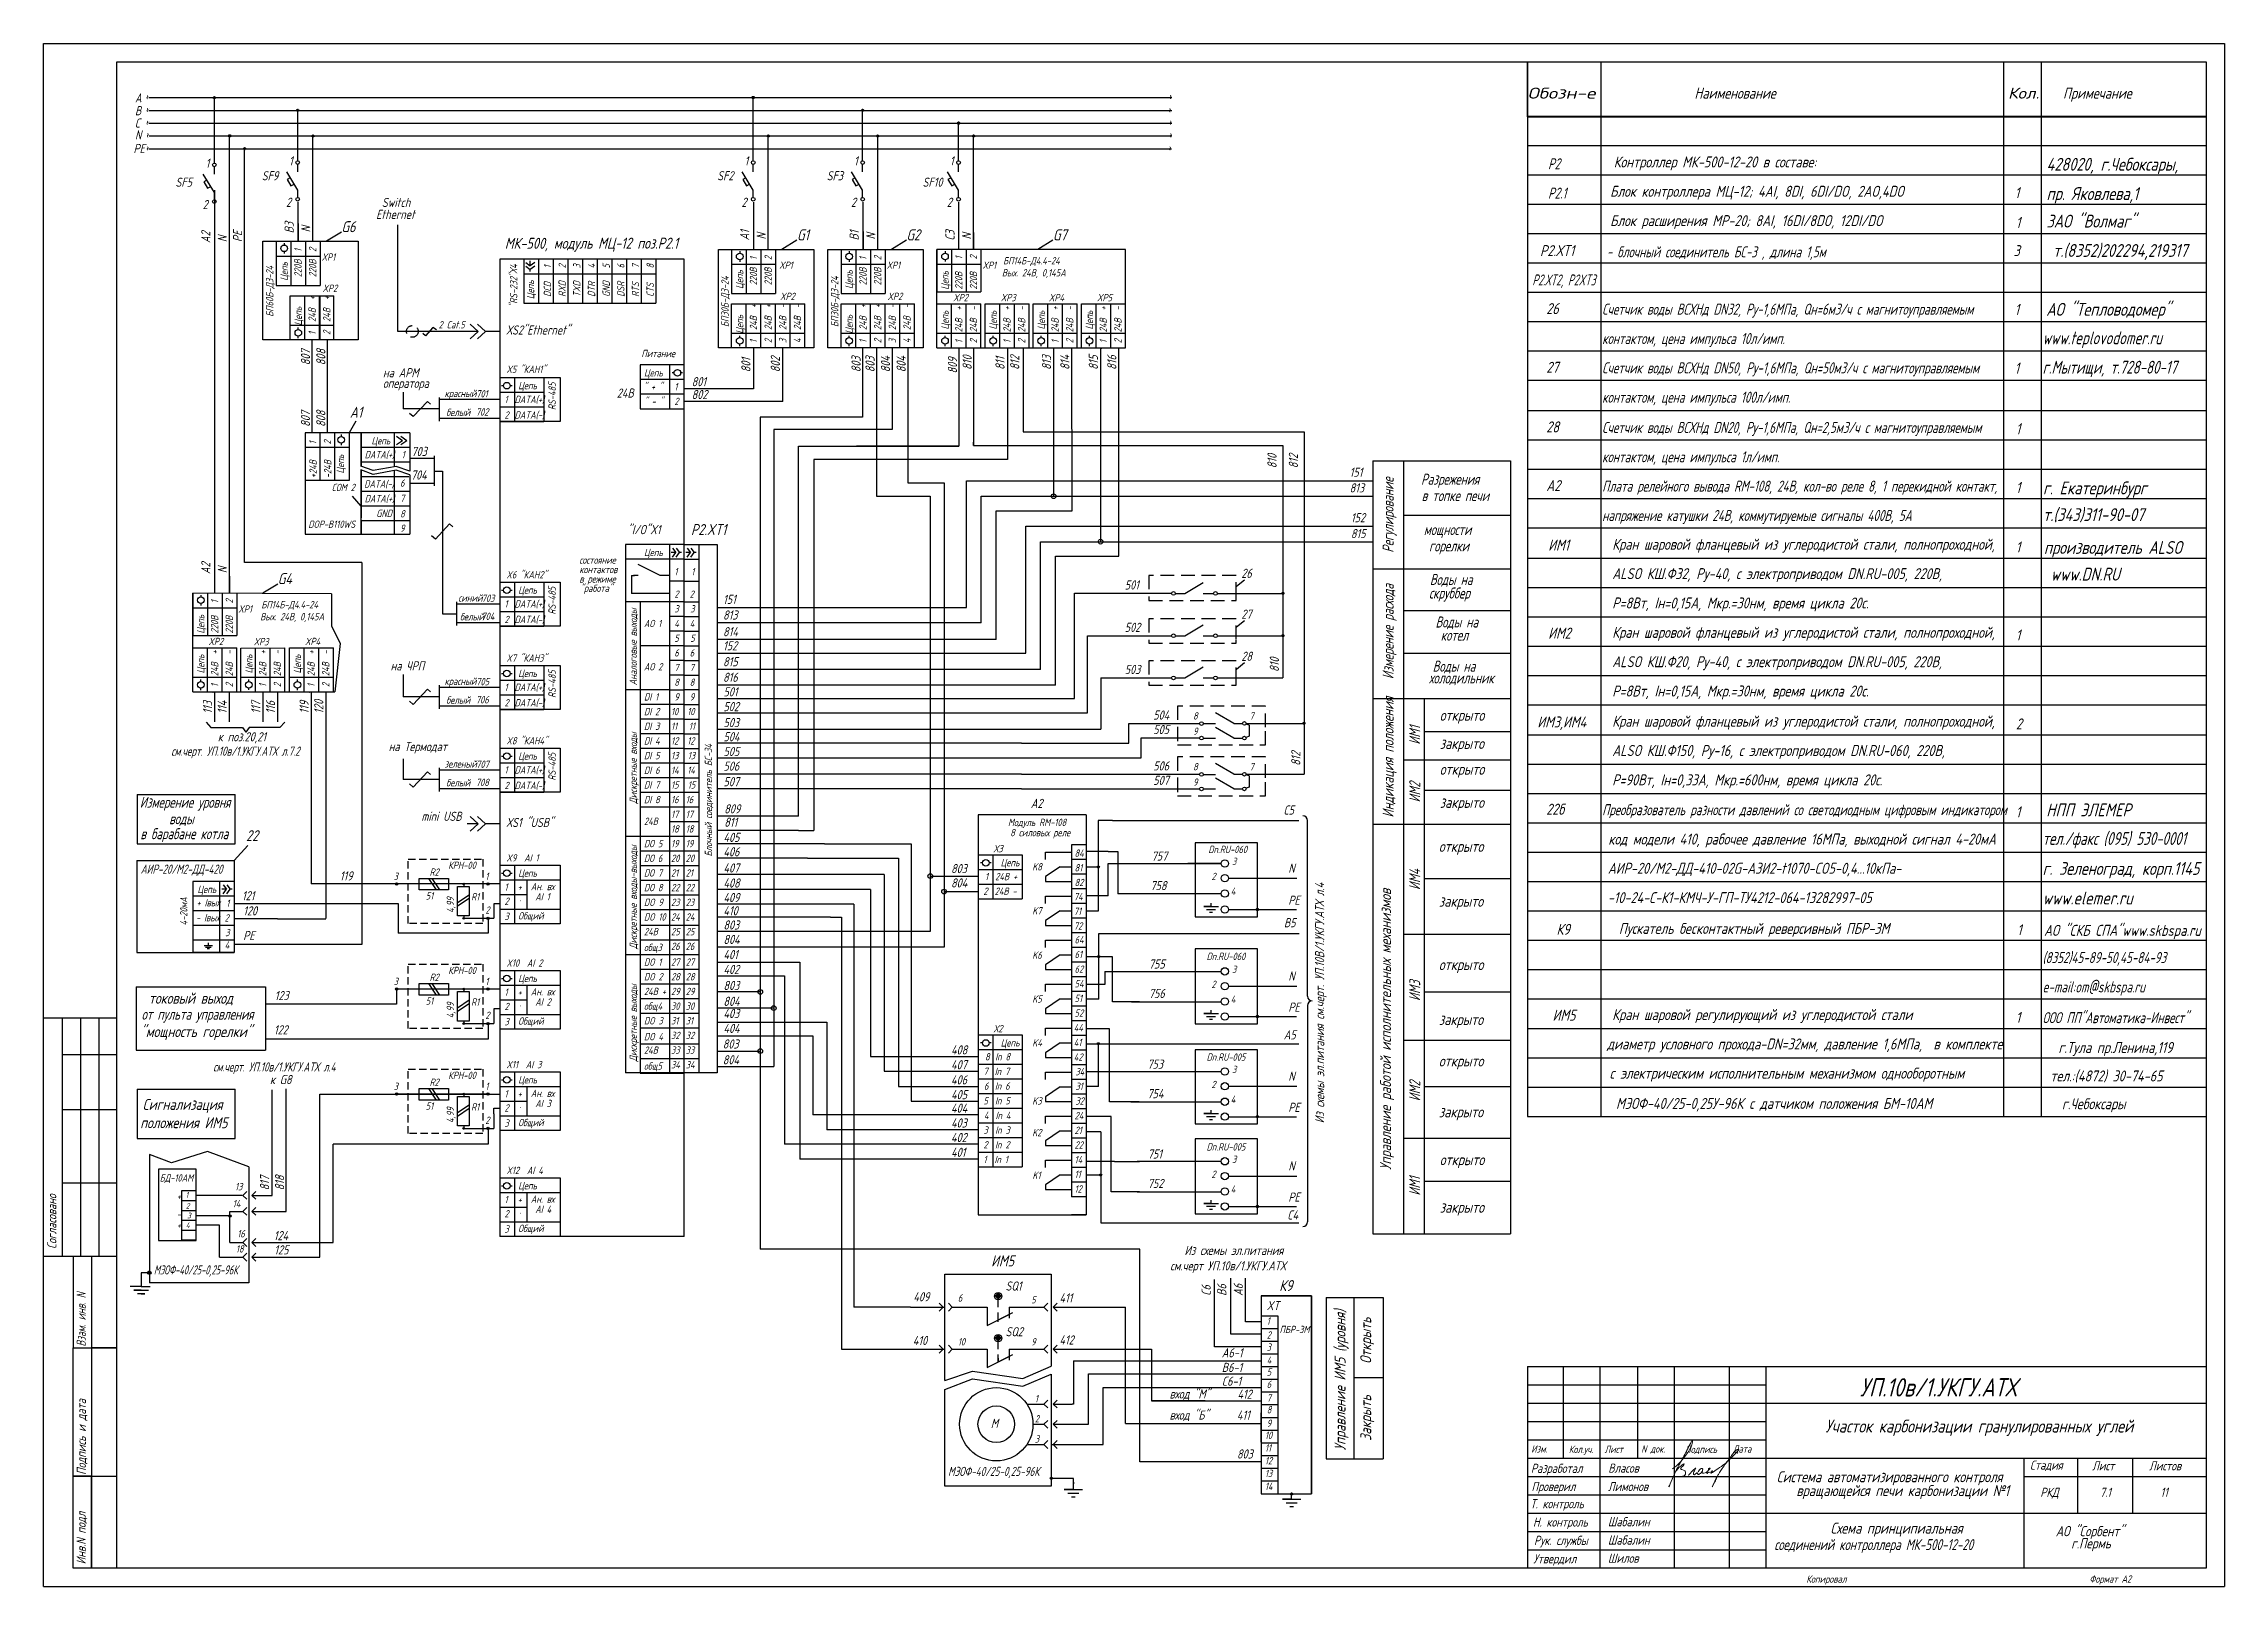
# Model space of a CAD drawing. Header units: millimetres. Extents: x 1348 to 2754, y -33 to 739.
# Drawn here: x 1348 to 1943, y -33 to 388 of the extents above; entities outside this region: 1.
import ezdxf
from ezdxf.enums import TextEntityAlignment as Align

# ---------------------------------------------------------------- set-up
doc = ezdxf.new("R2010")
doc.units = ezdxf.units.MM
doc.linetypes.add('HIDDEN', pattern=[0.375, 0.25, -0.125])
doc.layers.add('MAIN', color=7, linetype='Continuous', lineweight=50)
doc.layers.add('Текст', color=7, linetype='Continuous', lineweight=50)
doc.layers.add('АСУТП', color=7, linetype='Continuous')
doc.layers.add('проводка', color=184, linetype='Continuous')
doc.styles.add('ADRF1', font='GOST_A.TTF', dxfattribs={"height": 2.5})
doc.styles.add('GOST тип А', font='GOST_A.TTF', dxfattribs={"oblique": 15})
doc.styles.add('ROMANC', font='GOST_A.TTF', dxfattribs={"height": 2.5})
doc.styles.get("Standard").update_dxf_attribs({"font": 'GOST_A.TTF', "oblique": 15})
doc.styles.add('АСУТП', font='GOST_A.TTF', dxfattribs={"oblique": 15})
doc.styles.add('СТАНДАРТ', font='GOST_A.TTF', dxfattribs={"oblique": 15, "height": 3.5})

msp = doc.modelspace()

# ---------------------------------------------------------------- texts
at = {"color": 7, "linetype": 'Continuous', "style": 'ADRF1', "oblique": 15}
for s, width, p, p2 in [('Обозн-е', 1.526932, (1752.71, 372.5), (1771.21, 372.5)), ('Кол.', 1.441394, (1883.71, 372.5), (1892.21, 372.5))]:
    msp.add_text(s, height=3, dxfattribs=dict(at, width=width)).set_placement(p, p2, align=Align.FIT)
at = {"color": 7, "linetype": 'Continuous', "oblique": 15}
for s, height, style, p in [('Наименование', 3, 'ADRF1', (1798.21, 372.5)), ('Примечание', 3, 'ADRF1', (1898.71, 372.5)), ('токовый выход ', 3, 'GOST тип А', (1376.76, 125.75)), ('"мощность горелки"  ', 3, 'ROMANC', (1374.56, 116.65)), ('SQ1', 2.5, 'GOST тип А', (1610.36, 47.54)), ('411', 2.5, 'GOST тип А', (1625.05, 44.29)), ('XT', 2.5, 'GOST тип А', (1681.58, 42.2)), ('SQ2', 2.5, 'GOST тип А', (1610.36, 35.08)), ('2', 2, 'GOST тип А', (1681.58, 34.44)), ('1', 2, 'GOST тип А', (1681.58, 38.26)), ('412', 2.5, 'GOST тип А', (1625.05, 32.84)), ('A6-1', 2.5, 'GOST тип А', (1669.33, 29.35)), ('3', 2, 'GOST тип А', (1681.58, 31.13)), ('B6-1', 2.5, 'GOST тип А', (1669.33, 25.35)), ('C6-1', 2.5, 'GOST тип А', (1669.33, 21.6)), ('5', 2, 'GOST тип А', (1681.58, 24.34)), ('4', 2, 'GOST тип А', (1681.58, 27.58)), ('вход "М"', 2.5, 'GOST тип А', (1655.09, 18.12)), ('412', 2.5, 'GOST тип А', (1673.59, 18.05)), ('6', 2, 'GOST тип А', (1681.58, 21.01)), ('7', 2, 'GOST тип А', (1681.58, 17.29)), ('M', 2.5, 'GOST тип А', (1606.36, 10.1)), ('вход "Б"', 2.5, 'GOST тип А', (1655.09, 12.36)), ('411', 2.5, 'GOST тип А', (1673.45, 12.36)), ('8', 2, 'GOST тип А', (1681.58, 14.06)), ('9', 2, 'GOST тип А', (1681.58, 10.39)), ('10', 2, 'GOST тип А', (1681.08, 7.09)), ('803', 2.5, 'GOST тип А', (1673.48, 1.75)), ('11', 2, 'GOST тип А', (1681.08, 3.61)), ('12', 2, 'GOST тип А', (1681.08, 0.16)), ('13', 2, 'GOST тип А', (1681.08, -3.31)), ('14', 2, 'GOST тип А', (1681.08, -6.82)), ('Копировал', 2, 'ADRF1', (1828.71, -32.09)), ('Формат A2', 2, 'ADRF1', (1905.91, -32.09))]:
    msp.add_text(s, height=height, dxfattribs=dict(at, style=style)).set_placement(p)
at = {"linetype": 'Continuous', "oblique": 15}
for s, height, style, p in [('А', 2.5, 'ROMANC', (1372.99, 371.45)), ('В', 2.5, 'ROMANC', (1372.99, 367.96)), ('N', 2.5, 'ROMANC', (1372.99, 361.36)), ('С', 2.5, 'ROMANC', (1372.99, 364.6)), ('РЕ', 2.5, 'ROMANC', (1372.58, 357.66)), ('8', 2, 'ROMANC', (1661.5, 203.22)), ('7', 2, 'ROMANC', (1676.89, 203.22)), ('открыто', 3, 'ROMANC', (1728.77, 202.9)), ('9', 2, 'ROMANC', (1661.5, 199.03)), ('закрыто', 3, 'ROMANC', (1728.77, 195.21)), ('8', 2, 'ROMANC', (1661.5, 189.37)), ('7', 2, 'ROMANC', (1676.89, 189.37)), ('открыто', 3, 'ROMANC', (1728.77, 188.18)), ('9', 2, 'ROMANC', (1661.5, 185.17)), ('закрыто', 3, 'ROMANC', (1728.77, 179.14)), ('открыто', 3, 'ROMANC', (1728.53, 167.15)), ('2', 2, 'ROMANC', (1666.51, 159.46)), ('3', 2, 'ROMANC', (1672.13, 163.55)), ('N', 2.5, 'ROMANC', (1687.48, 161.47)), ('4', 2, 'ROMANC', (1671.77, 155.41)), ('PE', 2.5, 'ROMANC', (1687.48, 152.72)), ('закрыто', 3, 'ROMANC', (1728.53, 152.18)), ('открыто', 3, 'ROMANC', (1728.53, 134.91)), ('2', 2, 'ROMANC', (1666.51, 130.04)), ('3', 2, 'ROMANC', (1672.13, 134.13)), ('N', 2.5, 'ROMANC', (1687.48, 132.05)), ('4', 2, 'ROMANC', (1671.77, 125.98)), ('PE', 2.5, 'ROMANC', (1687.48, 123.56)), ('закрыто', 3, 'ROMANC', (1728.53, 119.94)), ('3', 2, 'ROMANC', (1672.13, 106.83)), ('N', 2.5, 'ROMANC', (1687.48, 104.74)), ('открыто', 3, 'ROMANC', (1728.53, 108.64)), ('2', 2, 'ROMANC', (1666.51, 102.74)), ('4', 2, 'ROMANC', (1671.77, 98.68)), ('PE', 2.5, 'ROMANC', (1687.48, 96.26)), ('закрыто', 3, 'ROMANC', (1728.53, 94.78)), ('3', 2, 'ROMANC', (1672.13, 82.35)), ('открыто', 3, 'ROMANC', (1728.77, 81.73)), ('2', 2, 'ROMANC', (1666.51, 78.26)), ('N', 2.5, 'ROMANC', (1687.48, 80.27)), ('4', 2, 'ROMANC', (1671.77, 74.2)), ('PE', 2.5, 'ROMANC', (1687.48, 71.78)), ('закрыто', 3, 'ROMANC', (1728.77, 68.77)), ('Из схемы эл.питания', 2.5, 'GOST тип А', (1659.16, 57.26)), ('ИМ5', 3, 'GOST тип А', (1606.45, 54.14)), ('см.черт УП.10в/1.УКГУ.АТХ', 2.5, 'GOST тип А', (1655.27, 53.05)), ('К9', 3, 'GOST тип А', (1685, 47.41)), ('6', 2, 'GOST тип А', (1597.36, 44.54)), ('5', 2, 'GOST тип А', (1617.36, 44.04)), ('ПБР-3M', 2, 'GOST тип А', (1685.08, 35.94)), ('10', 2, 'GOST тип А', (1597.36, 32.59)), ('9', 2, 'GOST тип А', (1617.36, 32.59)), ('1', 2, 'GOST тип А', (1618.36, 17.1)), ('2', 2, 'GOST тип А', (1618.36, 11.6)), ('3', 2, 'GOST тип А', (1618.36, 6.1))]:
    msp.add_text(s, height=height, dxfattribs=dict(at, style=style)).set_placement(p)
for s, height, p in [('Контроллер МК-500-12-20 в составе:', 3, (1776.21, 353.74)), ('Блок контроллера МЦ-12; 4AI, 8DI, 6DI/DO, 2AO,4DO', 3, (1775.21, 345.74)), ('1', 3, (1885.59, 345.36)), ('Блок расширения МР-20; 8AI, 16DI/8DO, 12DI/DO', 3, (1775.21, 337.74)), ('к поз.20,21', 2.5, (1395.58, 197.28)), ('С5', 2.5, (1686.2, 177.31)), ('Dn.RU-060', 2, (1665.66, 166.82)), ('Цепь', 2, (1390.03, 155.95)), ('- Iвых', 2, (1389.64, 148.21)), ('+ Iвых', 2, (1389.78, 152.29)), ('2', 2, (1397.45, 148.16)), ('1', 2, (1397.89, 152.16)), ('В5', 2.5, (1686.28, 146.59)), ('4', 2, (1397.46, 140.75)), ('3', 2, (1397.6, 144.16)), ('К9', 3, (1760.6, 144.53)), ('К9', 3, (1760.6, 144.53)), ('Пускатель беcконтактный реверсивный ПБР-3M', 3, (1777.6, 144.78)), ('Dn.RU-060', 2, (1665.18, 137.67)), ('ИМ5', 3, (1759.53, 121.13)), ('А5', 2.5, (1686.2, 116.02)), ('Dn.RU-005', 2, (1665.18, 110.2)), ('c электрическим исполнительным механизмом однооборотным', 3, (1775.01, 105.32)), ('к G8', 2.5, (1409.8, 103.83)), ('Сигнализация', 3, (1375.11, 96.8)), ('  МЭОФ-40/25-0,25У-96К c датчиком положения БМ-10АМ', 3, (1773.75, 97.07)), ('положения ИМ5', 3, (1374.42, 91.81)), ('Dn.RU-005', 2, (1665.18, 85.72)), ('С4', 2.5, (1687.25, 66.92)), ('УП.10в/1.УКГУ.АТХ', 5, (1843.33, 18.67)), ('Участок карбонизации гранулированных углей', 3.5, (1833.9, 8.85)), ('Система автоматизированного контроля', 3, (1820.65, -4.71)), ('вращающейся печи карбонизации №1', 3, (1825.99, -8.49))]:
    msp.add_text(s, height=height, dxfattribs=at).set_placement(p)
at = {"color": 7, "style": 'СТАНДАРТ', "oblique": 15}
for s, height, p in [('428020, г.Чебоксары,', 3.5, (1894.21, 352.86)), ('пр. Яковлева,1', 3.5, (1894.21, 344.86)), ('ЗАО "Волмаг"', 3.5, (1894.21, 337.36)), (' т.(8352)202294,219317', 3.5, (1894.21, 329.36)), ('АО "Тепловодомер"', 3.5, (1894.14, 313.31)), (' г. Екатеринбург', 3.5, (1891.47, 264.61)), (' т.(343)311-90-07', 3.5, (1891.47, 257.34)), ('производитель ALSO', 3.5, (1893.51, 248.39)), ('www.DN.RU', 3.5, (1895.35, 241.11)), ('НПП ЭЛЕМЕР', 3.5, (1894.14, 176.84)), ('код модели 410, рабочее давление 16МПа, выходной сигнал 4-20мА', 3, (1774.74, 169.14)), ('АИР-20/М2-ДД-410-02G-A3И2-t1070-CO5-0,4...10кПа-', 3, (1774.59, 161.18)), ('г. Зеленоград, корп.1145', 3.5, (1893.14, 160.88)), ('-10-24-С-К1-КМЧ-У-ГП-ТУ4212-064-13282997-05', 3, (1774.59, 153.18)), ('www.elemer.ru', 3.5, (1893.14, 152.81))]:
    msp.add_text(s, height=height, dxfattribs=at).set_placement(p)
at = {"color": 7, "linetype": 'Continuous', "oblique": 15}
for s, height, p in [('Switch', 2.5, (1440.31, 342.95)), (' Ethernet', 2.5, (1437.46, 339.69)), ('МК-500, ', 3, (1473.84, 331.56)), ('модуль МЦ-12 поз.Р2.1', 3, (1487.21, 331.6)), ('XP1', 2, (1423.88, 328.31)), ('XP1', 2, (1548.63, 326.1)), ('XP1', 2, (1577.92, 326.1)), ('XP1', 2, (1604.08, 326.1)), ('БП14Б-Д4.4-24', 2, (1609.7, 327.3)), ('XP2', 2, (1424.14, 319.81)), ('XP2', 2, (1548.89, 317.59)), ('XP2', 2, (1578.18, 317.59)), ('XP2', 2, (1596.09, 317.26)), ('XP3', 2, (1609.07, 317.26)), ('XP4', 2, (1622.19, 317.26)), ('XP5', 2, (1635.31, 317.26)), (' 2 Cat.5', 2, (1454.71, 309.85)), ('ХS2"Ethernet"', 2.5, (1474.26, 308.17)), ('Питание', 2, (1511.06, 302.01)), ('на АРМ ', 2.5, (1440.62, 296.53)), ('X5 "КАН1"', 2, (1474.26, 297.71)), ('Цепь', 2, (1511.79, 296.76)), ('оператора', 2.5, (1440.62, 293.65)), ('1', 2, (1473.75, 289.49)), ('DATA(+)', 2, (1476.49, 289.49)), ('Цепь', 2, (1477.49, 293.28)), ('24В', 2.5, (1504.38, 290.98)), ('" + "', 2, (1511.66, 292.96)), ('1', 2, (1520.06, 292.96)), ('A1', 3, (1431.59, 285.51)), ('2', 2, (1473.75, 285.25)), ('DATA(-)', 2, (1476.49, 285.25)), ('" - "', 2, (1511.83, 288.96)), ('2', 2, (1520.06, 288.96)), ('813', 2.5, (1704.19, 265.13)), ('151', 2.5, (1704.19, 269.4)), ('"I/O"X1', 2.5, (1507.33, 253.75)), ('152', 2.5, (1704.53, 257.01)), ('Цепь', 2, (1511.79, 247.78)), ('815', 2.5, (1704.53, 252.68)), ('X6 "КАН2"', 2, (1474.26, 241.7)), ('состояние', 2, (1494.16, 245.72)), ('контактов', 2, (1494.16, 243.13)), ('26', 2.5, (1674.66, 241.85)), ('Цепь', 2, (1477.49, 237.55)), ('в режиме', 2, (1494.16, 240.55)), ('"работа"', 2, (1494.44, 238.02)), ('2', 2, (1520.06, 236.41)), ('501', 2.5, (1642.86, 238.67)), ('XP1', 2, (1401.17, 232.36)), ('БП14Б-Д4.4-24', 2, (1407.45, 233.56)), ('1', 2, (1473.75, 233.75)), ('DATA(+)', 2, (1476.49, 233.75)), ('3', 2, (1520.06, 232.41)), ('813', 2.5, (1533.34, 230.47)), ('151', 2.5, (1533.34, 234.74)), ('27', 2.5, (1674.66, 230.71)), ('2', 2, (1473.75, 229.51)), ('DATA(-)', 2, (1476.49, 229.51)), ('AО 1', 2, (1511.78, 228.41)), ('5', 2, (1520.06, 224.41)), ('4', 2, (1520.06, 228.41)), ('814', 2.5, (1533.34, 225.92)), ('502', 2.5, (1642.86, 227.12)), ('XP2', 2, (1393.02, 223.51)), ('XP3', 2, (1405.36, 223.46)), ('XP4', 2, (1419.35, 223.51)), ('X7 "КАН3"', 2, (1474.26, 218.98)), ('6', 2, (1520.06, 220.41)), ('815', 2.5, (1533.34, 217.75)), ('152', 2.5, (1533.34, 222.09)), ('28', 2.5, (1674.66, 219.23)), ('на ЧРП ', 2.5, (1442.7, 216.61)), ('Цепь', 2, (1477.49, 214.82)), ('AО 2', 2, (1511.78, 216.62)), ('8', 2, (1520.06, 212.41)), ('7', 2, (1520.06, 216.41)), ('816', 2.5, (1533.34, 213.5)), ('503', 2.5, (1642.86, 215.63)), ('2', 2, (1473.75, 206.79)), ('1', 2, (1473.75, 211.03)), ('DATA(+)', 2, (1476.49, 211.03)), ('DATA(-)', 2, (1476.49, 206.79)), ('DI 1', 2, (1511.78, 208.41)), ('9', 2, (1520.06, 208.41)), ('501', 2.5, (1533.44, 209.53)), ('DI 2', 2, (1511.78, 204.41)), ('DI 3', 2, (1511.78, 200.41)), ('10', 2, (1519.16, 204.41)), ('11', 2, (1519.16, 200.41)), ('502', 2.5, (1533.44, 205.51)), ('503', 2.5, (1533.45, 201.15)), ('504', 2.5, (1650.63, 203.2)), (' на Термодат ', 2.5, (1440.89, 194.61)), ('X8 "КАН4"', 2, (1474.26, 196.45)), ('DI 4', 2, (1511.78, 196.41)), ('12', 2, (1519.16, 196.41)), ('504', 2.5, (1533.45, 197.29)), ('505', 2.5, (1650.63, 199.26)), ('1', 2, (1473.75, 188.5)), ('DATA(+)', 2, (1476.49, 188.5)), ('Цепь', 2, (1477.49, 192.29)), ('DI 5', 2, (1511.78, 192.41)), ('DI 6', 2, (1511.78, 188.41)), ('13', 2, (1519.16, 192.41)), ('14', 2, (1519.16, 188.41)), ('505', 2.5, (1533.45, 193.28)), ('506', 2.5, (1533.45, 189.28)), ('506', 2.5, (1650.63, 189.34)), ('2', 2, (1473.75, 184.26)), ('DATA(-)', 2, (1476.49, 184.26)), ('DI 7', 2, (1511.78, 184.41)), ('15', 2, (1519.16, 184.41)), ('507', 2.5, (1533.45, 185.03)), ('507', 2.5, (1650.63, 185.4)), ('DI 8', 2, (1511.78, 180.41)), ('16', 2, (1519.16, 180.41)), ('17', 2, (1519.16, 176.41)), ('16', 2, (1523.16, 180.41)), ('17', 2, (1523.16, 176.41)), ('809', 2.5, (1533.66, 177.63)), ('22', 3, (1403.28, 170.07)), ('mini USB', 2.5, (1451.09, 175.59)), ('ХS1 "USB"', 2.5, (1474.26, 173.91)), ('24В', 2, (1511.78, 174.5)), ('18', 2, (1519.16, 172.41)), ('18', 2, (1523.16, 172.41)), ('811', 2.5, (1533.66, 174)), ('X9  AI 1', 2, (1474.26, 164.52)), ('DО 5', 2, (1511.78, 168.41)), ('19', 2, (1519.16, 168.41)), ('19', 2, (1523.16, 168.41)), ('405', 2.5, (1533.44, 169.85)), ('406', 2.5, (1533.44, 165.92)), ('757', 2.5, (1650.17, 164.75)), ('3', 2, (1443.54, 159.51)), (' R2', 2, (1452.27, 160.64)), ('КРН-00', 2, (1458.39, 162.5)), ('1', 2, (1468.53, 159.51)), ('Цепь', 2, (1477.49, 160.37)), ('DО 6', 2, (1511.78, 164.41)), ('DО 7', 2, (1511.78, 160.41)), ('20', 2, (1519.16, 164.41)), ('21', 2, (1519.16, 160.41)), ('20', 2, (1523.16, 164.41)), ('21', 2, (1523.16, 160.41)), ('407', 2.5, (1533.44, 161.51)), ('51', 2, (1452.27, 154.16)), (' R1', 2, (1463.59, 153.91)), ('2', 2, (1473.75, 152.69)), ('1', 2, (1473.75, 156.57)), ('+', 2, (1477.33, 156.57)), ('Ан. вх', 2, (1480.93, 156.7)), ('AI 1', 2, (1482.14, 153.91)), ('DО 8', 2, (1511.78, 156.41)), ('22', 2, (1519.16, 156.41)), ('22', 2, (1523.16, 156.41)), ('408', 2.5, (1533.44, 157.41)), ('409', 2.5, (1533.44, 153.45)), ('758', 2.5, (1649.85, 156.72)), ('2', 2, (1468.53, 150.27)), ('3', 2, (1473.75, 148.57)), ('Общий', 2, (1477.49, 148.72)), ('.', 2, (1477.8, 153.68)), ('DO 9', 2, (1511.78, 152.41)), ('DO 10', 2, (1511.78, 148.41)), ('23', 2, (1519.16, 152.41)), ('24', 2, (1519.16, 148.41)), ('23', 2, (1523.16, 152.41)), ('24', 2, (1523.16, 148.41)), ('410', 2.5, (1533.44, 149.84)), ('24В ', 2, (1511.78, 144.41)), ('25', 2, (1519.16, 144.41)), ('25', 2, (1523.16, 144.41)), ('803', 2.5, (1533.44, 145.97)), ('804', 2.5, (1533.44, 142.01)), ('X10  AI 2', 2, (1474.26, 135.83)), ('общ3', 2, (1511.78, 140.1)), ('DO 1', 2, (1511.78, 136.1)), ('26', 2, (1519.16, 140.41)), ('27', 2, (1519.16, 136.1)), ('26', 2, (1523.16, 140.41)), ('27', 2, (1523.16, 136.1)), ('755', 2.5, (1649.43, 135.33)), ('3', 2, (1443.54, 130.83)), (' R2', 2, (1452.27, 131.96)), ('КРН-00', 2, (1458.39, 133.81)), ('1', 2, (1468.53, 130.83)), ('Цепь', 2, (1477.49, 131.68)), ('DO 2', 2, (1511.78, 132.1)), ('28', 2, (1519.16, 132.1)), ('28', 2, (1523.16, 132.1)), ('51', 2, (1452.27, 125.47)), (' R1', 2, (1463.59, 125.22)), ('2', 2, (1473.75, 124.01)), ('1', 2, (1473.75, 127.89)), ('+', 2, (1477.33, 127.89)), ('.', 2, (1477.8, 124.99)), ('Ан. вх', 2, (1480.93, 128.01)), ('AI 2', 2, (1482.14, 125.22)), ('24В +', 2, (1511.78, 128.1)), ('общ4', 2, (1511.78, 124.1)), ('29', 2, (1519.16, 128.1)), ('30', 2, (1519.16, 124.1)), ('29', 2, (1523.16, 128.1)), ('30', 2, (1523.16, 124.1)), ('756', 2.5, (1649.43, 127.3)), ('2', 2, (1468.53, 121.59)), ('3', 2, (1473.75, 119.88)), ('Общий', 2, (1477.49, 120.03)), ('DO 3', 2, (1511.78, 120.1)), ('31', 2, (1519.16, 120.1)), ('31', 2, (1523.16, 120.1)), ('24В ', 2, (1511.78, 112.1)), ('DO 4', 2, (1511.78, 115.78)), ('32', 2, (1519.16, 116.1)), ('33', 2, (1519.16, 112.1)), ('32', 2, (1523.16, 116.1)), ('33', 2, (1523.16, 112.1)), ('КРН-00', 2, (1458.39, 105.21)), ('X11  AI 3', 2, (1474.26, 108.17)), ('общ5', 2, (1511.78, 107.78)), ('34', 2, (1519.16, 108.1)), ('34', 2, (1523.16, 108.1)), ('753', 2.5, (1649.02, 108.02)), ('3', 2, (1443.54, 102.23)), (' R2', 2, (1452.27, 103.36)), ('1', 2, (1468.53, 102.23)), ('1', 2, (1473.75, 100.22)), ('+', 2, (1477.33, 100.22)), ('Цепь', 2, (1477.49, 104.01)), ('Ан. вх', 2, (1480.93, 100.34)), ('754', 2.5, (1649.02, 99.99)), ('51', 2, (1452.27, 96.87)), (' R1', 2, (1463.59, 96.62)), ('2', 2, (1473.75, 96.34)), ('.', 2, (1477.8, 97.32)), ('AI 3', 2, (1482.14, 97.55)), ('2', 2, (1468.53, 92.99)), ('3', 2, (1473.75, 92.21)), ('Общий', 2, (1477.49, 92.36)), ('751', 2.5, (1649.13, 83.54)), ('БД-10АМ', 2, (1379.75, 77.26)), ('X12  AI 4', 2, (1474.26, 79.31)), ('752', 2.5, (1649.13, 75.51)), ('+', 2, (1384.4, 72.26)), ('2', 1.5, (1386.88, 69.89)), ('1', 1.5, (1386.82, 72.89)), ('14', 2, (1399.63, 70.26)), ('13', 2, (1400.27, 74.89)), ('1', 2, (1473.75, 71.36)), ('+', 2, (1477.33, 71.36)), ('Цепь', 2, (1477.49, 75.16)), ('Ан. вх', 2, (1480.93, 71.49)), ('-', 2, (1384.4, 67.39)), ('+', 2, (1384.4, 64.39)), ('4', 1.5, (1386.88, 64.64)), ('3', 1.5, (1387.24, 67.26)), ('2', 2, (1473.75, 67.49)), ('Общий', 2, (1477.49, 63.51)), ('.', 2, (1477.8, 68.47)), ('AI 4', 2, (1482.14, 68.7)), ('18', 2, (1400.5, 57.91)), ('16', 2, (1400.88, 62.04)), ('124', 2.5, (1410.84, 61.28)), ('125', 2.5, (1410.98, 57.4)), ('3', 2, (1473.75, 63.36))]:
    msp.add_text(s, height=height, dxfattribs=at).set_placement(p)
at = {"color": 7, "linetype": 'Continuous', "style": 'GOST тип А', "oblique": 15}
for s, p in [('В3', (1416.29, 335.78)), ('А2', (1393.55, 333.12)), ('А1', (1540.49, 333.84)), ('В1', (1570.33, 333.84)), ('С3', (1596.47, 333.84)), ('А2', (1393.55, 242.87)), ('C6', (1666.33, 46.1)), ('B6', (1670.58, 46.1)), ('A6', (1675.08, 46.1))]:
    msp.add_text(s, height=2.5, rotation=90, dxfattribs=at).set_placement(p)
at = {"color": 7, "linetype": 'Continuous', "oblique": 15}
for s, p in [('Цепь', (1414.65, 322.83)), ('1', (1418.44, 330.69)), ('220В', (1418.44, 323.82)), ('2', (1422.44, 330.69)), ('220В', (1422.44, 323.82)), ('"RS-232"Х4', (1477.26, 315.61)), ('1', (1486.48, 326.21)), ('2', (1490.48, 326.21)), ('3', (1494.48, 326.21)), ('4', (1498.48, 326.21)), ('5', (1502.48, 326.21)), ('6', (1506.48, 326.21)), ('7', (1510.48, 326.21)), ('8', (1514.48, 326.21)), ('1', (1542.64, 328.47)), ('2', (1546.64, 328.47)), ('1', (1572.49, 328.47)), ('2', (1576.49, 328.47)), ('1', (1598.63, 328.65)), ('2', (1602.63, 328.65)), ('БП60Б-Д3-24', (1410.74, 313.02)), ('Цепь', (1481.85, 317.82)), ('DCD', (1486.48, 318.44)), ('RXD', (1490.48, 318.44)), ('TXD', (1494.48, 318.44)), ('DTR', (1498.48, 318.44)), ('GND', (1502.48, 318.44)), ('DSR', (1506.48, 318.44)), ('RTS', (1510.48, 318.44)), ('CTS', (1514.48, 318.44)), ('БП30Б-Д3-24', (1534.88, 310.22)), ('Цепь', (1538.85, 320.61)), ('220В', (1542.64, 321.61)), ('220В', (1546.64, 321.61)), ('БП30Б-Д3-24', (1564.79, 310.22)), ('Цепь', (1568.69, 320.61)), ('220В', (1572.49, 321.61)), ('220В', (1576.49, 321.61)), ('Цепь', (1594.84, 320.38)), ('220В', (1598.63, 320.44)), ('220В', (1602.63, 320.44)), ('Цепь', (1418.5, 310.63)), ('24В  +', (1422.3, 311.62)), ('24В  +', (1426.3, 311.62)), ('24В  +', (1542.64, 309.41)), ('24В  +', (1546.64, 309.41)), ('24В  -', (1550.64, 309.41)), ('24В  -', (1554.64, 309.41)), ('24В  +', (1572.49, 309.41)), ('24В  +', (1576.49, 309.41)), ('24В  -', (1580.49, 309.41)), ('24В  -', (1584.49, 309.41)), ('24В  +', (1598.63, 308.8)), ('24В  -', (1602.63, 308.8)), ('24В  +', (1611.75, 308.8)), ('24В  -', (1615.75, 308.8)), ('24В  +', (1624.87, 308.8)), ('24В  -', (1628.87, 308.8)), ('24В  +', (1638, 308.8)), ('24В  -', (1642, 308.8)), ('2', (1426.3, 308.07)), ('Цепь', (1538.85, 308.41)), ('Цепь', (1568.69, 308.41)), ('Цепь', (1594.84, 309.55)), ('Цепь', (1607.96, 309.55)), ('Цепь', (1621.08, 309.55)), ('Цепь', (1634.2, 309.55)), ('1', (1422.3, 308.07)), ('1', (1542.64, 305.86)), ('2', (1546.64, 305.86)), ('3', (1550.64, 305.86)), ('4', (1554.64, 305.86)), ('1', (1572.49, 305.86)), ('2', (1576.49, 305.86)), ('3', (1580.49, 305.86)), ('4', (1584.49, 305.86)), ('1', (1598.63, 305.81)), ('2', (1602.63, 305.81)), ('1', (1611.75, 305.81)), ('2', (1615.75, 305.81)), ('1', (1624.87, 305.81)), ('2', (1628.87, 305.81)), ('1', (1638, 305.81)), ('2', (1642, 305.81)), ('RS-485', (1487.74, 287.58)), ('RS-485', (1487.74, 231.85)), ('1', (1395.71, 234.9)), ('2', (1399.71, 234.9)), ('Аналоговые выходы', (1509.86, 212.53)), ('Цепь', (1391.91, 226.64)), ('220В', (1395.71, 226.7)), ('220В', (1399.71, 226.7)), ('Цепь', (1391.91, 215.8)), ('24В  +', (1395.71, 215.05)), ('24В  -', (1399.71, 215.05)), ('Цепь', (1405.04, 215.8)), ('24В  +', (1408.83, 215.06)), ('24В  -', (1412.83, 215.06)), ('Цепь', (1418.24, 215.8)), ('24В  +', (1422.03, 215.05)), ('24В  -', (1426.03, 215.05)), ('RS-485', (1487.74, 209.12)), ('1', (1395.71, 212.07)), ('2', (1399.71, 212.07)), ('1', (1408.83, 212.07)), ('2', (1412.83, 212.07)), ('1', (1422.03, 212.06)), ('2', (1426.03, 212.06)), ('Дискретные входы', (1509.86, 180.25)), ('RS-485', (1487.74, 186.59)), ('Дискретные входы-выходы', (1509.86, 140.67)), ('4,99', (1460, 150.51)), ('4-20мА', (1387.29, 147.09)), ('4,99', (1460, 121.82)), ('Дискретные выходы', (1509.86, 109.99)), ('4,99', (1460, 93.22))]:
    msp.add_text(s, height=2, rotation=90, dxfattribs=at).set_placement(p)
at = {"color": 7, "style": 'СТАНДАРТ', "oblique": 15, "width": 0.9}
for s, height, p in [('Счетчик воды ВСХНд DN32, Ру-1,6МПа, Qн=6м3/ч с магнитоуправляемым', 3, (1773.05, 313.61)), ('контактом, цена импульса 10л/имп.', 3, (1773.05, 305.61)), ('www.teplovodomer.ru', 3.5, (1893.14, 305.53)), ('Счетчик воды ВСХНд DN50, Ру-1,6МПа, Qн=50м3/ч с магнитоуправляемым', 3, (1773.05, 297.61)), ('г.Мытищи, т.728-80-17', 3.5, (1893.14, 297.53)), ('контактом, цена импульса 100л/имп.', 3, (1773.05, 289.61)), ('Счетчик воды ВСХНд DN20, Ру-1,6МПа, Qн=2,5м3/ч с магнитоуправляемым', 3, (1773.05, 281.36)), ('контактом, цена импульса 1л/имп.', 3, (1773.05, 273.36)), ('Плата релейного вывода RM-108, 24В, кол-во реле 8, 1 перекидной контакт,', 3, (1773.05, 265.36)), ('напряжение катушки 24В, коммутируемые сигналы 400В, 5А', 3, (1773.05, 257.36)), ('Преобразователь разности давлений со светодиодным цифровым индикатором', 3, (1773.05, 177.14)), ('тел./факс (095) 530-0001', 3.5, (1893.14, 169.05))]:
    msp.add_text(s, height=height, dxfattribs=at).set_placement(p)
at = {"linetype": 'Continuous', "oblique": 15}
for s, width, p in [('Регулирование', 0.9, (1716.19, 248.7)), ('Измерение расхода', 0.9, (1716.19, 214.23)), ('Индикация положения', 0.95, (1716.19, 176.5)), ('ИМ1', 0.9, (1723.44, 196.38)), ('ИМ2', 0.9, (1723.44, 180.64)), ('ИМ4', 0.9, (1723.44, 156.76)), ('ИМ3', 0.9, (1723.44, 126.5)), ('ИМ2', 0.9, (1723.44, 99.17)), ('ИМ1', 0.9, (1723.44, 73.44))]:
    msp.add_text(s, height=3, rotation=90, dxfattribs=dict(at, width=width)).set_placement(p)
at = {"color": 7, "linetype": 'Continuous', "oblique": 15}
for s, height, width, p in [('Разрежения ', 3, 0.9, (1723.67, 267.25)), (' в топке печи', 3, 0.9, (1722.44, 262.77)), ('МЭОФ-40/25-0,25-96К ', 2.5, 0.8, (1378.14, 51.94)), ('МЭОФ-40/25-0,25-96К ', 2.5, 0.9, (1594.69, -3))]:
    msp.add_text(s, height=height, dxfattribs=dict(at, width=width)).set_placement(p)
at = {"linetype": 'Continuous', "oblique": 15, "width": 0.9}
for s, height, p in [('мощности ', 3, (1724.41, 253.52)), ('горелки', 3, (1725.84, 249.05)), ('скруббер', 3, (1725.84, 236.21)), ('Воды на', 3, (1726.07, 239.92)), ('Воды на ', 3, (1727.6, 228.32)), ('котел', 3, (1729.02, 224.73)), ('холодильник', 3, (1725.84, 213.07)), ('Воды на  ', 3, (1726.83, 216.28)), (' см.черт. УП.10в/1.УКГУ.АТХ л.7.2', 2.5, (1381.74, 193.35)), ('Измерение уровня', 3, (1374.31, 179.18)), (' в барабане котла', 3, (1373.09, 170.6)), ('воды ', 3, (1382.32, 174.68)), ('АИР-20/М2-ДД-420', 2.5, (1374.54, 161.18)), (' см.черт. УП.10в/1.УКГУ.АТХ л.4', 2.5, (1393.19, 107.27))]:
    msp.add_text(s, height=height, dxfattribs=at).set_placement(p)
at = {"color": 7, "oblique": 15}
for s, height, p in [('Кран шаровой фланцевый из углеродистой стали, полнопроходной, ', 3, (1775.79, 249.5)), ('ALSO КШ.Ф32, Pу-40, с электроприводом DN.RU-005, 220В,', 3, (1775.79, 241.5)), ('Р=8Вт, Iн=0,15А, Мкр.=30нм, время цикла 20с.', 3, (1775.79, 233.5)), ('Кран шаровой фланцевый из углеродистой стали, полнопроходной, ', 3, (1775.79, 225.5)), ('ALSO КШ.Ф20, Pу-40, с электроприводом DN.RU-005, 220В,', 3, (1775.79, 217.5)), ('Р=8Вт, Iн=0,15А, Мкр.=30нм, время цикла 20с.', 3, (1775.79, 209.5)), ('Кран шаровой фланцевый из углеродистой стали, полнопроходной, ', 3, (1775.79, 201.28)), ('ALSO КШ.Ф150, Pу-16, с электроприводом DN.RU-060, 220В,', 3, (1775.79, 193.28)), ('Р=90Вт, Iн=0,33А, Мкр.=600нм, время цикла 20с.', 3, (1775.79, 185.28)), ('Кран шаровой регулирующий из углеродистой стали ', 3, (1775.79, 121.28)), ('диаметр условного прохода-DN=32мм, давление 1,6МПа,  в комплекте ', 3, (1774.37, 113.28)), ('Кол.уч.', 2, (1763.96, 3.28)), ('Лист', 2, (1773.72, 3.28)), ('Подпись', 2, (1795.71, 3.28))]:
    msp.add_text(s, height=height, dxfattribs=at).set_placement(p)
at = {"linetype": 'Continuous', "oblique": 15}
msp.add_text('Из схемы эл.питания см.черт. УП.10В/1.УКГУ.АТХ л.4', height=2.5, rotation=90, dxfattribs=at).set_placement((1697.26, 93.17))
for s, style, p in [('Управление работой исполнительных механизмов', 'ROMANC', (1715.48, 80.44)), ('Управление ИМ5 (уровня)', 'GOST тип А', (1703.08, 3.99)), ('Открыть', 'GOST тип А', (1710.08, 27.58)), ('Закрыть', 'GOST тип А', (1710.08, 6.56))]:
    msp.add_text(s, height=3, rotation=90, dxfattribs=dict(at, style=style)).set_placement(p)
at = {"oblique": 15}
for s, p in [('АО "СКБ СПА"www.skbspa.ru', (1893.53, 144.25)), ('АО "СКБ СПА"www.skbspa.ru', (1893.53, 144.25)), ('г.Тула пр.Ленина,119', (1897.46, 112.32)), ('тел.:(4872) 30-74-65', (1895.24, 104.56)), ('г.Чебоксары', (1898.42, 96.98))]:
    msp.add_text(s, height=3, dxfattribs=at).set_placement(p)
at = {"oblique": 15, "width": 0.9}
for s, p in [('(8352)45-89-50,45-84-93', (1893.13, 136.84)), ('(8352)45-89-50,45-84-93', (1893.13, 136.84)), ('e-mail:om@skbspa.ru', (1893.13, 128.84)), ('e-mail:om@skbspa.ru', (1893.13, 128.84)), ('ООО ПП"Автоматика-Инвест"', (1893.13, 120.45))]:
    msp.add_text(s, height=3, dxfattribs=at).set_placement(p)
at = {"color": 7, "linetype": 'Continuous', "style": 'GOST тип А', "oblique": 15, "width": 0.9}
msp.add_text('от пульта управления', height=3, dxfattribs=at).set_placement((1374.82, 121.4))
at = {"linetype": 'Continuous', "lineweight": -3, "style": 'GOST тип А', "oblique": 15}
for s, p in [('409', (1585.23, 44.61)), ('410', (1585.08, 32.67))]:
    msp.add_text(s, height=2.5, dxfattribs=at).set_placement(p)
at = {"color": 0, "linetype": 'Continuous', "oblique": 15}
for s, height, p in [('Разработал', 2.5, (1753.62, -2.16)), ('Изм.', 2, (1753.71, 3.38)), ('Власов', 2.5, (1774.71, -2.11)), ('N док.', 2, (1783.71, 3.38)), ('Дата', 2, (1808.71, 3.38)), ('Стадия', 2.5, (1889.71, -1.29)), ('Лист', 2.5, (1906.64, -1.48)), ('Листов ', 2.5, (1922.16, -1.48)), ('Проверил', 2.5, (1753.78, -7.12)), ('Лимонов', 2.5, (1774.61, -7.12)), ('Т. контроль', 2.5, (1753.47, -11.81)), ('Н. контроль', 2.5, (1754.19, -16.81)), ('Шабалин', 2.5, (1774.61, -16.72)), ('АО "Сорбент"', 2.8, (1896.71, -19.43)), ('Рук. службы', 2.5, (1754.47, -21.81)), ('Шабалин', 2.5, (1774.61, -21.72)), ('г.Пермь', 2.8, (1900.94, -22.76)), ('Утвердил', 2.5, (1754.27, -26.82)), ('Шилов', 2.5, (1774.61, -26.67))]:
    msp.add_text(s, height=height, dxfattribs=at).set_placement(p)
at = {"layer": 'MAIN', "color": 7, "linetype": 'Continuous', "lineweight": -3, "oblique": 15}
for s, p in [('~', (2754.96, 737.62)), ('~', (1377.7, 371.85)), ('~', (1377.7, 368.36)), ('~', (1656.49, 368.3)), ('~', (1656.67, 371.91)), ('~', (1377.7, 364.88)), ('~', (1377.81, 361.44)), ('~', (1656.67, 364.93)), ('~', (1656.74, 361.44)), ('~', (1377.77, 357.88)), ('~', (1656.53, 357.88)), ('801', (1540.83, 297.89)), ('802', (1548.86, 297.89)), ('803', (1570.86, 297.89)), ('803', (1574.68, 297.89)), ('804', (1578.88, 297.89)), ('804', (1583.16, 297.89)), ('809', (1597.15, 297.56)), ('810', (1601.15, 298.55)), ('811', (1610.12, 298.55)), ('812', (1614.13, 298.55)), ('813', (1622.79, 298.55)), ('814', (1627.8, 298.55)), ('815', (1635.57, 298.55)), ('816', (1640.59, 298.55)), ('810', (1684.28, 271.72)), ('812', (1690.11, 271.72)), ('810', (1684.92, 216.19)), ('113', (1394.04, 204.81)), ('114', (1398.04, 204.81)), ('117', (1407.2, 204.81)), ('116', (1411.2, 204.81)), ('119', (1420.37, 204.81)), ('120', (1424.37, 204.81)), ('812', (1690.76, 190.61)), ('817', (1409.6, 74.86)), ('818', (1413.69, 74.86))]:
    msp.add_text(s, height=2.5, rotation=90, dxfattribs=at).set_placement(p)
for s, height, style, p in [('1', 2.5, 'GOST тип А', (1415, 354.28)), ('1', 2.5, 'GOST тип А', (1539.2, 354.28)), ('1', 2.5, 'GOST тип А', (1569.05, 354.28)), ('1', 2.5, 'GOST тип А', (1595.19, 354.29)), ('SF5', 2.5, 'GOST тип А', (1384.04, 348.47)), ('1', 2.5, 'GOST тип А', (1392.27, 353.66)), ('SF9', 2.5, 'GOST тип А', (1407.56, 350.23)), ('SF2', 2.5, 'GOST тип А', (1531.75, 350.23)), ('SF3', 2.5, 'GOST тип А', (1561.6, 350.23)), ('SF10', 2.5, 'GOST тип А', (1587.74, 348.47)), ('2', 2.5, 'GOST тип А', (1414.18, 343)), ('2', 2.5, 'GOST тип А', (1538.38, 343)), ('2', 2.5, 'GOST тип А', (1568.22, 343)), ('2', 2.5, 'GOST тип А', (1594.36, 343)), ('2', 2.5, 'GOST тип А', (1391.44, 342.37)), ('1', 3, 'ROMANC', (1885.86, 337.24)), ('Р2.ХT1', 3, 'ROMANC', (1756.1, 329.57)), ('3', 3, 'ROMANC', (1885.24, 329.56)), ('26', 3, 'ROMANC', (1757.8, 313.76)), ('1', 3, 'ROMANC', (1885.52, 313.53)), ('27', 3, 'ROMANC', (1757.8, 297.76)), ('1', 3, 'ROMANC', (1885.52, 297.53)), ('28', 3, 'ROMANC', (1757.8, 281.51)), ('1', 3, 'ROMANC', (1885.86, 280.99)), ('А2', 3, 'ROMANC', (1757.8, 265.51)), ('1', 3, 'ROMANC', (1885.86, 264.99)), ('ИМ1', 3, 'ROMANC', (1758.34, 249.29)), ('1', 3, 'ROMANC', (1885.86, 248.76)), ('ИМ2', 3, 'ROMANC', (1758.34, 225.29)), ('1', 3, 'ROMANC', (1885.86, 224.76)), ('ИМ3,ИМ4', 3, 'ROMANC', (1755.37, 201.06)), ('2', 3, 'ROMANC', (1885.86, 200.54)), ('22б', 3, 'ROMANC', (1757.8, 177.29)), ('1', 3, 'ROMANC', (1885.86, 176.54)), ('1', 3, 'ROMANC', (1886.22, 144.43)), ('1', 3, 'ROMANC', (1886.22, 144.43)), ('1', 3, 'ROMANC', (1885.86, 120.54)), ('Схема принципиальная ', 3, 'GOST тип А', (1835.31, -18.71))]:
    msp.add_text(s, height=height, dxfattribs=dict(at, style=style)).set_placement(p)
for s, style, width, p in [('Р2', 'ROMANC', 0.9, (1758.29, 353.24)), ('Р2.1', 'ROMANC', 0.9, (1758.29, 345.24)), ('- блочный соединитель БС-3 , длина 1,5м', 'ROMANC', 0.9, (1774.3, 329.24)), ('Р2.ХT2, P2XT3', 'ROMANC', 0.8, (1753.99, 321.57)), ('соединений контроллера МК-500-12-20', 'GOST тип А', 0.9, (1820, -23.21))]:
    msp.add_text(s, height=3, dxfattribs=dict(at, style=style, width=width)).set_placement(p)
for s, height, p in [('G6', 3, (1429.31, 336.09)), ('G1', 3, (1553.51, 333.88)), ('G2', 3, (1583.35, 333.88)), ('G7', 3, (1623.3, 333.88)), ('Вых. 24В, 0,145А', 2, (1609.38, 324.03)), ('красный ', 2, (1457.41, 291.12)), ('801', 2.5, (1524.78, 294.09)), ('802', 2.5, (1524.78, 290.59)), ('белый', 2, (1457.86, 285.99)), ('G4', 3, (1411.94, 240.14)), ('Вых. 24В, 0,145А', 2, (1407.14, 230.28)), ('красный ', 2, (1457.41, 212.66)), ('белый', 2, (1457.86, 207.53)), ('зеленый ', 2, (1457.41, 190.13)), ('белый', 2, (1457.86, 185)), ('119', 2.5, (1428.84, 159.34)), ('803', 2.5, (1595.51, 161.34)), ('121', 2.5, (1402.16, 153.95)), ('804', 2.5, (1595.51, 157.44)), ('120', 2.5, (1402.5, 149.82)), ('PE', 2.5, (1402.5, 143.09)), ('401', 2.5, (1533.44, 137.89)), ('402', 2.5, (1533.44, 133.85)), ('803', 2.5, (1533.44, 129.47)), ('123', 2.5, (1411.09, 126.73)), ('804', 2.5, (1533.44, 125.15)), ('122', 2.5, (1410.88, 117.39)), ('403', 2.5, (1533.44, 121.84)), ('404', 2.5, (1533.44, 117.77)), ('803', 2.5, (1533.27, 113.53)), ('408', 2.5, (1595.51, 111.91)), ('804', 2.5, (1533.27, 109.21)), ('407', 2.5, (1595.51, 107.87)), ('406', 2.5, (1595.51, 103.76)), ('405', 2.5, (1595.51, 99.72)), ('404', 2.5, (1595.51, 96.03)), ('403', 2.5, (1595.51, 91.99)), ('402', 2.5, (1595.51, 88.03)), ('401', 2.5, (1595.51, 83.99))]:
    msp.add_text(s, height=height, dxfattribs=at).set_placement(p)
at = {"layer": 'MAIN', "color": 7, "linetype": 'Continuous', "lineweight": 50, "style": 'GOST тип А', "oblique": 15}
for s, p in [('N', (1398.08, 333.37)), ('PE', (1402.23, 333.39)), ('N', (1420.82, 336.03)), ('N', (1545.02, 334.09)), ('N', (1574.86, 334.09)), ('N', (1601, 334.1)), ('N', (1398.08, 243.13))]:
    msp.add_text(s, height=2.5, rotation=90, dxfattribs=at).set_placement(p)
at = {"layer": 'MAIN', "color": 7, "linetype": 'Continuous', "lineweight": -3, "oblique": 15, "width": 0.9}
for s, p in [('синий', (1461.15, 235.38)), ('белый', (1461.61, 230.25))]:
    msp.add_text(s, height=2, dxfattribs=at).set_placement(p)
at = {"layer": 'MAIN', "color": 7, "linetype": 'Continuous', "lineweight": -3, "style": 'ROMANC', "oblique": 15}
for s, p in [('Согласовано', (1351.58, 58.91)), ('Подпись и дата', (1359.63, -2.72)), ('Инв.N подл', (1359.58, -27.07))]:
    msp.add_text(s, height=2.5, rotation=90, dxfattribs=at).set_placement(p)
at = {"layer": 'MAIN', "color": 7, "linetype": 'Continuous', "lineweight": -3, "style": 'ROMANC', "oblique": 15, "width": 0.9}
msp.add_text('Взам. инв. N', height=2.5, rotation=90, dxfattribs=at).set_placement((1359.58, 32.28))
at = {"layer": 'АСУТП', "color": 7, "linetype": 'Continuous', "lineweight": -3, "style": 'АСУТП', "oblique": 15}
for s, p in [('807', (1420.75, 299.8)), ('808', (1424.93, 299.8)), ('807', (1420.75, 283)), ('808', (1424.93, 283))]:
    msp.add_text(s, height=2.5, rotation=90, dxfattribs=at).set_placement(p)
at = {"layer": 'АСУТП', "color": 7, "linetype": 'Continuous', "style": 'АСУТП', "oblique": 15}
for s, height, p in [('701', 2, (1466.02, 291.03)), ('702', 2, (1465.93, 286.09)), ('Р2.XT1', 3, (1524.6, 253.53)), ('1', 2, (1520.06, 242.54)), ('1', 2, (1524.67, 242.54)), ('2', 2, (1524.23, 236.41)), ('704', 2, (1467.43, 230.36)), ('703', 2, (1467.52, 235.29)), ('3', 2, (1524.39, 232.41)), ('4', 2, (1524.25, 228.41)), ('5', 2, (1524.39, 224.41)), ('6', 2, (1524.25, 220.41)), ('705', 2, (1466.02, 212.57)), ('7', 2, (1520.06, 216.41)), ('8', 2, (1524.25, 212.41)), ('7', 2, (1524.24, 216.41)), ('706', 2, (1465.93, 207.63)), ('9', 2, (1524.25, 208.41)), ('10', 2, (1523.57, 204.41)), ('11', 2, (1524, 200.41)), ('12', 2, (1523.56, 196.41)), ('707', 2, (1466.02, 190.04)), ('14', 2, (1523.57, 188.41)), ('13', 2, (1523.71, 192.41)), ('708', 2, (1465.93, 185.1)), ('15', 2, (1523.71, 184.41))]:
    msp.add_text(s, height=height, dxfattribs=at).set_placement(p)
at = {"layer": 'АСУТП', "linetype": 'Continuous', "style": 'АСУТП', "oblique": 15}
for s, p in [('2', (1426.49, 278.22)), ('1', (1422.49, 278.22)), ('+24В', (1422.56, 269.01)), ('Цепь', (1430, 270.29))]:
    msp.add_text(s, height=2, rotation=90, dxfattribs=at).set_placement(p)
for s, height, p in [('Цепь', 2, (1437.47, 278.23)), ('1', 2, (1445.71, 274.44)), ('703', 2.5, (1448.37, 275.07)), ('DATA(-)', 2, (1435.48, 266.44)), ('6', 2, (1445.28, 266.69)), ('704', 2.5, (1448.22, 268.65)), ('СОМ 2', 2, (1426.68, 265.5)), ('7', 2, (1445.28, 262.54)), ('DOP-B110WS', 2, (1420.25, 255.48)), ('GND', 2, (1438.79, 258.44)), ('8', 2, (1445.28, 258.32)), ('9', 2, (1445.28, 254.4)), ('Модуль RМ-108', 2, (1611.03, 174.19)), ('8 силовых реле ', 2, (1611.65, 171.4)), ('Х3', 2, (1607.13, 167.05)), ('84', 2, (1629.19, 165.81)), ('1', 2, (1604.77, 159.43)), ('24В +', 2, (1607.55, 159.43)), ('Цепь', 2, (1609.04, 163.22)), ('K8', 2, (1617.66, 162.08)), ('81', 2, (1629.19, 161.81)), ('2', 2, (1604.33, 155.43)), ('24В -', 2, (1607.41, 155.43)), ('82', 2, (1629.19, 157.81)), ('74', 2, (1628.97, 153.95)), ('K7', 2, (1617.66, 150.08)), ('71', 2, (1628.97, 149.95)), ('64', 2, (1629.19, 142.18)), ('72', 2, (1628.97, 145.95)), ('K6', 2, (1617.66, 137.99)), ('61', 2, (1629.19, 138.18)), ('54', 2, (1629.19, 130.2)), ('62', 2, (1629.19, 134.18)), ('K5', 2, (1617.66, 126.06)), ('51', 2, (1629.19, 126.2)), ('Х2', 2, (1607.13, 117.96)), ('44', 2, (1628.97, 118.21)), ('52', 2, (1629.19, 122.2)), ('Цепь', 2, (1609.04, 114.09)), ('K4', 2, (1617.66, 114.08)), ('41', 2, (1628.97, 114.21)), ('7', 2, (1604.33, 106.29)), ('8', 2, (1604.77, 110.29)), ('In 7', 2, (1607.41, 106.29)), ('In 8', 2, (1607.55, 110.29)), ('42', 2, (1628.97, 110.21)), ('34', 2, (1629.4, 106.23)), ('6', 2, (1604.49, 102.29)), ('In 6', 2, (1607.46, 102.29)), ('31', 2, (1629.4, 102.23)), ('5', 2, (1604.34, 98.29)), ('4', 2, (1604.49, 94.29)), ('In 5', 2, (1607.51, 98.29)), ('In 4', 2, (1607.65, 94.29)), ('K3', 2, (1617.66, 98.26)), ('24', 2, (1629.19, 94.24)), ('32', 2, (1629.4, 98.23)), ('3', 2, (1604.35, 90.29)), ('In 3', 2, (1607.55, 90.29)), ('K2', 2, (1617.66, 89.63)), ('21', 2, (1629.19, 90.24)), ('2', 2, (1604.34, 86.29)), ('1', 2, (1604.35, 82.29)), ('In 1', 2, (1607.36, 82.29)), ('In 2', 2, (1607.51, 86.29)), ('22', 2, (1629.19, 86.24)), ('14', 2, (1629.19, 82.26)), ('K1', 2, (1617.71, 77.97)), ('11', 2, (1629.19, 78.26)), ('12', 2, (1629.19, 74.26))]:
    msp.add_text(s, height=height, dxfattribs=at).set_placement(p)
at = {"layer": 'АСУТП', "linetype": 'Continuous', "lineweight": 30, "style": 'АСУТП', "oblique": 15}
msp.add_text('-24В', height=2, rotation=90, dxfattribs=at).set_placement((1426.56, 269.01))
for p in [(1435.62, 274.44), (1435.62, 262.44)]:
    msp.add_text('DATA(+)', height=2, dxfattribs=at).set_placement(p)
at = {"layer": 'АСУТП', "color": 7, "linetype": 'Continuous', "style": 'АСУТП', "oblique": 15}
msp.add_text('Блочный соединитель БС-34', height=2, rotation=90, dxfattribs=at).set_placement((1530.37, 165.88))
at = {"layer": 'АСУТП', "linetype": 'Continuous', "lineweight": -3, "style": 'АСУТП', "oblique": 15}
msp.add_text('А2', height=2.5, dxfattribs=at).set_placement((1617.26, 179.12))
at = {"layer": 'Текст', "lineweight": -3, "oblique": 15}
for s, p in [('РКД', (1892.51, -8.7, 10)), ('7.1', (1908.76, -8.7, 10)), ('11', (1925.26, -8.7, 10))]:
    msp.add_text(s, height=2.5, dxfattribs=at).set_placement(p)

# ---------------------------------------------------------------- blocks, each defined once
blk = doc.blocks.new('Власов')
at = {"layer": 'проводка', "lineweight": 18}
for points in [[(-0.58, 2.47), (1.27, 4.07), (2.73, 5.82), (3.82, 7.33), (4.64, 9.02), (4.84, 10.28), (4.04, 8.93), (3.16, 7.2), (1.39, 3.86), (0.52, 2.26), (-1.55, -2.37), (-0.72, -0.35), (0.34, 1.8), (1.73, 3.31), (2.62, 3.78), (2.31, 3.3), (1.91, 2.96), (1.61, 2.44), (2.21, 2.21), (2.85, 1.83), (2.99, 1.4), (2.77, 0.75), (2.36, 0.49), (2.18, 0.43), (2.07, 0.4), (1.98, 0.4)], [(3.73, 0.66), (4.37, 1.39), (4.91, 2.01), (5.22, 2.29), (5.78, 2.66), (5.59, 2.28), (5.16, 1.05), (5.19, 0.9), (5.7, 1.1), (6.25, 1.38), (6.27, 1.2), (6.3, 1.02), (7.02, 1.21), (7.63, 2.13), (7.63, 2.52), (6.76, 2.22), (6.42, 1.7)]]:
    blk.add_spline(points, degree=3, dxfattribs=at)
for points, knots in [([(9.73, 1.6), (9.73, 1.6), (10.28, 1.61), (10.33, 1.73), (10.3, 1.95), (10.1, 1.88), (9.94, 1.44), (9.82, 1.2), (10.65, 1.75), (14.06, 4.01), (14.83, 4.98), (18.2, 8.2), (16.58, 7.61), (15.42, 5.89), (12.84, 2.54), (12.14, 1.35), (11.17, -0.37), (10.2, -2.51), (10.72, -1.41), (10.96, -1), (11.17, -0.6), (11.31, -0.38), (11.4, -0.29)], [5.202172, 5.202172, 5.202172, 5.202172, 5.207482, 5.981017, 6.074049, 6.477149, 7.534813, 8.416864, 10.873297, 16.080912, 19.105162, 21.731982, 23.469351, 25.755203, 29.311429, 34.513333, 38.416271, 38.862024, 39.053994, 43.961574, 49.897464, 51.239132, 51.239132, 51.239132, 51.239132]), ([(7.53, 1.66), (7.5, 1.54), (7.54, 1.28), (8.01, 1.24), (8.83, 1.57), (9.1, 2.08), (9.9, 2.69), (9.43, 2.64), (9.3, 2.52), (9.14, 2.21), (9.04, 1.25), (8.71, 1.13), (8.92, 1.39), (9.3, 1.54), (9.6, 1.6)], [0, 0, 0, 0, 0.614094, 1.118723, 1.807789, 3.045572, 4.744461, 5.191863, 5.576495, 6.389957, 8.441618, 9.345517, 10.182193, 10.758393, 10.758393, 10.758393, 10.758393])]:
    blk.add_open_spline(points, degree=3, knots=knots, dxfattribs=at)

# ---------------------------------------------------------------- hatches: boundary and pattern name
h = msp.add_hatch(color=256)
edge = h.paths.add_edge_path()
edge.add_arc((1444.33, 158.41), 0.327, 0, 360)
h = msp.add_hatch(color=256)
edge = h.paths.add_edge_path()
edge.add_arc((1469.26, 158.41), 0.327, 0, 360)
h = msp.add_hatch(color=256)
edge = h.paths.add_edge_path()
edge.add_arc((1469.26, 149.02), 0.327, 0, 360)
h = msp.add_hatch(color=256)
edge = h.paths.add_edge_path()
edge.add_arc((1444.33, 129.73), 0.327, 0, 360)
h = msp.add_hatch(color=256)
edge = h.paths.add_edge_path()
edge.add_arc((1469.26, 129.73), 0.327, 0, 360)
h = msp.add_hatch(color=256)
edge = h.paths.add_edge_path()
edge.add_arc((1469.26, 120.34), 0.327, 0, 360)
h = msp.add_hatch(color=256)
edge = h.paths.add_edge_path()
edge.add_arc((1444.33, 101.13), 0.327, 0, 360)
h = msp.add_hatch(color=256)
edge = h.paths.add_edge_path()
edge.add_arc((1469.26, 101.13), 0.327, 0, 360)
h = msp.add_hatch(color=256)
edge = h.paths.add_edge_path()
edge.add_arc((1469.26, 91.74), 0.327, 0, 360)
h = msp.add_hatch(color=256)
edge = h.paths.add_edge_path()
edge.add_arc((1398.9, 67.89), 0.327, 0, 360)

# ---------------------------------------------------------------- linework, layer by layer
at = {"color": 7, "linetype": 'Continuous'}
for p, q in [((1348.09, 387.5), (1942.71, 387.5)), ((1348.09, -33.09), (1348.09, 387.5)), ((1942.71, 387.5), (1942.71, -33.09)), ((1752.71, 382.5), (1752.71, 270.42)), ((1752.71, 382.5), (1937.71, 382.5)), ((1752.71, 367.5), (1752.71, 382.5)), ((1772.71, 382.5), (1772.71, 95.04)), ((1882.47, 382.5), (1882.47, 95.04)), ((1892.71, 382.5), (1892.71, 95.04)), ((1752.71, 367.74), (1937.71, 367.74)), ((1752.71, 367.5), (1937.71, 367.5)), ((1937.71, 367.5), (1752.71, 367.5)), ((1752.71, 367.5), (1752.71, 95.04)), ((1398.76, 237.64), (1398.8, 362.34)), ((1421.49, 333.6), (1421.54, 362.34)), ((1545.69, 331.38), (1545.67, 362.32)), ((1575.54, 331.38), (1575.51, 362.32)), ((1601.68, 331.38), (1601.66, 362.32)), ((1752.71, 359.74), (1937.71, 359.74)), ((1752.71, 351.74), (1937.71, 351.74)), ((1394.67, 347.52), (1394.67, 237.64)), ((1417.41, 344.29), (1417.41, 333.6)), ((1541.61, 344.29), (1541.61, 331.38)), ((1571.45, 344.29), (1571.45, 331.38)), ((1597.57, 344.3), (1597.57, 331.38)), ((1752.71, 343.74), (1937.71, 343.74)), ((1417.49, 338.48), (1417.49, 333.6)), ((1421.49, 333.6), (1421.49, 338.48)), ((1571.54, 336.26), (1571.54, 331.38)), ((1575.54, 331.38), (1575.54, 336.26)), ((1601.68, 336.03), (1601.68, 331.38)), ((1752.71, 335.74), (1937.71, 335.74)), ((1752.71, 327.74), (1937.71, 327.74)), ((1752.71, 319.74), (1937.71, 319.74)), ((1752.71, 311.74), (1937.71, 311.74)), ((1541.69, 304.54), (1541.69, 293.41)), ((1549.69, 289.91), (1549.69, 304.54)), ((1752.71, 303.74), (1937.71, 303.74)), ((1752.71, 295.74), (1937.71, 295.74)), ((1752.71, 287.49), (1937.71, 287.49)), ((1752.71, 279.49), (1937.71, 279.49)), ((1752.71, 271.49), (1937.71, 271.49)), ((1752.71, 263.49), (1937.71, 263.49)), ((1752.71, 255.49), (1937.71, 255.49)), ((1516.22, 242.54), (1510.22, 245.54)), ((1752.71, 247.26), (1937.71, 247.26)), ((1398.76, 242.29), (1398.76, 237.64)), ((1508.35, 242.54), (1509.22, 242.54)), ((1508.35, 242.54), (1508.35, 237.59)), ((1510.22, 242.54), (1508.96, 242.54)), ((1516.22, 242.54), (1516.22, 242.54)), ((1518.73, 242.54), (1516.22, 242.54)), ((1517, 242.54), (1516.22, 242.54)), ((1516.83, 242.54), (1516.38, 242.54)), ((1752.71, 239.26), (1937.71, 239.26)), ((1752.71, 231.26), (1937.71, 231.26)), ((1752.71, 223.26), (1937.71, 223.26)), ((1752.71, 215.26), (1937.71, 215.26)), ((1752.71, 207.26), (1937.71, 207.26)), ((1752.71, 199.04), (1937.71, 199.04)), ((1752.71, 191.04), (1937.71, 191.04)), ((1752.71, 183.04), (1937.71, 183.04)), ((1752.71, 175.04), (1937.71, 175.04)), ((1752.71, 167.04), (1937.71, 167.04)), ((1638.38, 163.98), (1669.18, 163.98)), ((1752.71, 159.04), (1937.71, 159.04)), ((1664.41, 152.27), (1668.41, 152.27)), ((1666.41, 152.27), (1664.41, 152.27)), ((1665.21, 151.47), (1667.61, 151.47)), ((1666.01, 150.67), (1666.81, 150.67)), ((1666.01, 150.67), (1666.81, 150.67)), ((1666.41, 152.27), (1666.41, 153.18)), ((1752.71, 151.04), (1937.71, 151.04)), ((1752.71, 143.04), (1937.71, 143.04)), ((1637.45, 134.56), (1669.18, 134.56)), ((1752.71, 135.04), (1937.71, 135.04)), ((1752.71, 127.04), (1937.71, 127.04)), ((1664.41, 123.11), (1668.41, 123.11)), ((1666.41, 123.11), (1664.41, 123.11)), ((1665.21, 122.31), (1667.61, 122.31)), ((1666.01, 121.51), (1666.81, 121.51)), ((1666.01, 121.51), (1666.81, 121.51)), ((1666.41, 123.11), (1666.41, 124.02)), ((1752.71, 119.04), (1937.71, 119.04)), ((1632.39, 107.26), (1669.18, 107.26)), ((1752.71, 111.04), (1937.71, 111.04)), ((1752.71, 103.04), (1937.71, 103.04)), ((1664.41, 95.8), (1668.41, 95.8)), ((1666.41, 95.8), (1664.41, 95.8)), ((1666.41, 95.8), (1666.41, 96.71)), ((1665.21, 95), (1667.61, 95)), ((1666.01, 94.2), (1666.81, 94.2)), ((1666.01, 94.2), (1666.81, 94.2)), ((1752.71, 95.04), (1937.71, 95.04)), ((1640.1, 82.78), (1646.87, 82.78)), ((1402.4, 73.51), (1403.46, 74.57)), ((1403.46, 72.45), (1402.4, 73.51)), ((1404.9, 73.51), (1405.96, 74.57)), ((1405.96, 72.45), (1404.9, 73.51)), ((1666.41, 71.32), (1666.41, 72.24)), ((1398.9, 69.14), (1402.4, 69.14)), ((1398.9, 60.66), (1398.9, 69.14)), ((1402.4, 69.14), (1403.46, 70.2)), ((1403.46, 68.08), (1402.4, 69.14)), ((1404.9, 69.14), (1405.96, 70.2)), ((1405.96, 68.08), (1404.9, 69.14)), ((1404.9, 69.14), (1414.26, 69.14)), ((1664.41, 71.32), (1668.41, 71.32)), ((1666.41, 71.32), (1664.41, 71.32)), ((1665.21, 70.52), (1667.61, 70.52)), ((1666.01, 69.72), (1666.81, 69.72)), ((1666.01, 69.72), (1666.81, 69.72)), ((1398.9, 60.66), (1402.4, 60.66)), ((1402.4, 60.66), (1403.46, 61.72)), ((1403.46, 59.6), (1402.4, 60.66)), ((1404.9, 60.66), (1405.96, 61.72)), ((1405.96, 59.6), (1404.9, 60.66)), ((1396.02, 56.66), (1402.4, 56.66)), ((1402.4, 56.66), (1403.46, 57.72)), ((1403.46, 55.6), (1402.4, 56.66)), ((1404.9, 56.66), (1405.96, 57.72)), ((1405.96, 55.6), (1404.9, 56.66)), ((1374.67, 48.68), (1371.67, 48.68)), ((1372.67, 47.68), (1376.67, 47.68)), ((1374.67, 47.68), (1372.67, 47.68)), ((1374.67, 52.43), (1374.67, 48.93)), ((1374.67, 50.43), (1374.67, 49.18)), ((1374.67, 49.68), (1374.67, 48.68)), ((1374.67, 48.68), (1377.17, 48.68)), ((1375.67, 46.68), (1373.67, 46.68)), ((1374.67, 46.68), (1375.67, 46.68)), ((1593.36, 43.04), (1592.29, 44.1)), ((1592.29, 41.97), (1593.36, 43.04)), ((1595.86, 43.04), (1594.79, 44.1)), ((1594.79, 41.97), (1595.86, 43.04)), ((1595.86, 43.04), (1605.36, 43.04)), ((1605.36, 43.04), (1605.36, 38.04)), ((1605.36, 43.04), (1605.36, 43.04)), ((1608.36, 43.04), (1608.36, 46.04)), ((1611.36, 43.04), (1611.36, 40.04)), ((1611.36, 43.04), (1620.86, 43.04)), ((1620.86, 43.04), (1621.92, 44.1)), ((1621.92, 41.97), (1620.86, 43.04)), ((1623.36, 43.04), (1624.42, 44.1)), ((1624.42, 41.97), (1623.36, 43.04)), ((1680.08, 46.08), (1693.79, 46.08)), ((1680.08, 46.08), (1680.08, 39.2)), ((1693.79, 46.08), (1680.08, 46.08)), ((1693.79, 46.08), (1680.08, 46.08)), ((1693.79, 46.08), (1680.08, 46.08)), ((1693.79, 46.08), (1680.08, 46.08)), ((1693.79, 46.08), (1693.79, -7.85)), ((1693.79, -7.85), (1693.79, 46.08)), ((1693.79, -7.85), (1693.79, 46.08)), ((1693.79, -7.85), (1693.79, 46.08)), ((1693.79, -7.85), (1693.79, 46.08)), ((1605.36, 38.04), (1612.36, 41.54)), ((1605.36, 38.04), (1611.36, 41.04)), ((1608.36, 39.54), (1608.36, 41.54)), ((1680.08, 40.7), (1680.08, 36.7)), ((1680.08, 40.7), (1684.58, 40.7)), ((1680.08, 37.24), (1684.58, 37.24)), ((1684.58, 40.7), (1684.58, -7.85)), ((1593.36, 31.59), (1592.29, 32.65)), ((1592.29, 30.53), (1593.36, 31.59)), ((1595.86, 31.59), (1594.79, 32.65)), ((1594.79, 30.53), (1595.86, 31.59)), ((1595.86, 31.59), (1605.36, 31.59)), ((1605.36, 31.59), (1605.36, 31.59)), ((1605.36, 31.59), (1605.36, 26.59)), ((1605.36, 26.59), (1612.36, 30.09)), ((1608.36, 31.59), (1608.36, 34.59)), ((1608.36, 28.09), (1608.36, 30.09)), ((1611.36, 31.59), (1620.86, 31.59)), ((1611.36, 31.59), (1611.36, 28.59)), ((1620.86, 31.59), (1621.92, 32.65)), ((1621.92, 30.53), (1620.86, 31.59)), ((1623.36, 31.59), (1624.42, 32.65)), ((1624.42, 30.53), (1623.36, 31.59)), ((1680.08, 33.77), (1684.58, 33.77)), ((1680.08, 30.31), (1684.58, 30.31)), ((1605.36, 26.59), (1611.36, 29.59)), ((1608.36, 29.09), (1608.36, 28.09)), ((1680.08, 26.85), (1684.58, 26.85)), ((1680.08, 23.38), (1684.58, 23.38)), ((1680.08, 19.92), (1684.58, 19.92)), ((1616.36, 16.6), (1621, 16.6)), ((1621.92, 17.66), (1620.86, 16.6)), ((1620.86, 16.6), (1621.92, 15.54)), ((1621.92, 12.16), (1620.86, 11.1)), ((1624.42, 17.66), (1623.36, 16.6)), ((1623.36, 16.6), (1624.42, 15.54)), ((1624.42, 12.16), (1623.36, 11.1)), ((1680.08, 16.46), (1684.58, 16.46)), ((1680.08, 6.2), (1680.08, 14.2)), ((1680.08, 12.99), (1684.58, 12.99)), ((1617.86, 11.1), (1620.86, 11.1)), ((1620.86, 11.1), (1621.92, 10.04)), ((1621.92, 6.66), (1620.86, 5.6)), ((1623.36, 11.1), (1624.42, 10.04)), ((1624.42, 6.66), (1623.36, 5.6)), ((1680.08, 9.53), (1684.58, 9.53)), ((1680.08, 6.07), (1684.58, 6.07)), ((1616.36, 5.6), (1621, 5.6)), ((1620.86, 5.6), (1621.92, 4.54)), ((1623.36, 5.6), (1624.42, 4.54)), ((1680.08, 2.6), (1684.58, 2.6)), ((1628.86, -6.67), (1628.86, -3.67)), ((1680.08, -0.86), (1684.58, -0.86)), ((1680.08, -4.32), (1684.58, -4.32)), ((1680.08, -4.32), (1684.58, -4.32)), ((1680.08, -4.32), (1684.58, -4.32)), ((1626.36, -6.67), (1631.36, -6.67)), ((1628.86, -6.67), (1626.36, -6.67)), ((1627.36, -7.67), (1630.36, -7.67)), ((1628.36, -8.67), (1629.36, -8.67)), ((1628.36, -8.67), (1629.36, -8.67)), ((1685.88, -9.28), (1690.88, -9.28)), ((1688.38, -9.28), (1685.88, -9.28)), ((1686.88, -10.28), (1689.88, -10.28)), ((1687.88, -11.28), (1688.88, -11.28)), ((1687.88, -11.28), (1688.88, -11.28)), ((1688.38, -9.28), (1688.38, -8.14))]:
    msp.add_line(p, q, dxfattribs=at)
at = {"color": 7}
for p, q in [((1348.09, -33.09), (1348.09, 387.5)), ((1348.09, 387.5), (1905.17, 387.5)), ((1454.26, 310.12), (1452.22, 307.86)), ((1455.21, 309.46), (1454.26, 310.12)), ((1452.22, 307.86), (1451.49, 308.51)), ((1472.65, 309.01), (1468.55, 309.01)), ((1571.41, 304.58), (1571.41, 285.65)), ((1575.23, 304.58), (1575.23, 264.11)), ((1579.48, 304.58), (1579.48, 282.26)), ((1583.76, 304.58), (1583.76, 267.74)), ((1541.69, 293.41), (1522.79, 293.41)), ((1448.88, 285.8), (1447.85, 286.69)), ((1452.72, 289.94), (1448.88, 285.8)), ((1452.72, 289.94), (1453.61, 289.2)), ((1549.69, 289.91), (1522.79, 289.91)), ((1571.41, 285.65), (1543.5, 285.65)), ((1543.5, 285.65), (1543.5, 58.87)), ((1579.48, 282.26), (1547.17, 282.26)), ((1597.68, 277.77), (1569.77, 277.77)), ((1710.5, 273.75), (1748.06, 273.75)), ((1458.73, 256.54), (1454.9, 252.4)), ((1458.73, 256.54), (1459.63, 255.79)), ((1718.84, 258.93), (1748.06, 258.93)), ((1454.9, 252.4), (1453.86, 253.28)), ((1710.5, 244.31), (1748.06, 244.31)), ((1718.84, 232.99), (1748.06, 232.99)), ((1718.84, 221.36), (1748.06, 221.36)), ((1448.88, 207.34), (1447.85, 208.23)), ((1452.72, 211.48), (1448.88, 207.34)), ((1452.72, 211.48), (1453.61, 210.74)), ((1710.5, 208.97), (1748.06, 208.97)), ((1724.48, 199.95), (1748.06, 199.95)), ((1718.84, 192.22), (1748.06, 192.22)), ((1448.88, 184.81), (1447.85, 185.7)), ((1452.72, 188.95), (1448.88, 184.81)), ((1452.72, 188.95), (1453.61, 188.21)), ((1724.48, 183.98), (1748.06, 183.98)), ((1466.61, 174.77), (1463.54, 174.77)), ((1472.65, 174.75), (1468.55, 174.75)), ((1710.5, 174.72), (1748.06, 174.72)), ((1724.44, 159.87), (1748.06, 159.87)), ((1718.84, 144.68), (1748.06, 144.68)), ((1531.79, 137.09), (1547.3, 137.09)), ((1531.79, 133.38), (1542.11, 133.38)), ((1373.36, 130.36), (1408.55, 130.36)), ((1543.5, 128.96), (1531.79, 128.96)), ((1724.44, 128.97), (1748.06, 128.97)), ((1547.17, 124.56), (1531.79, 124.56)), ((1531.79, 120.73), (1547.3, 120.73)), ((1373.36, 113.11), (1408.55, 113.11)), ((1531.79, 117.02), (1542.11, 117.02)), ((1718.84, 115.83), (1748.06, 115.83)), ((1531.79, 112.84), (1543.5, 112.84)), ((1531.79, 108.62), (1547.17, 108.62)), ((1724.44, 103.19), (1748.02, 103.19)), ((1718.84, 89.06), (1748.06, 89.06)), ((1724.48, 77.35), (1748.06, 77.35)), ((1710.5, 63.05), (1748.06, 63.05))]:
    msp.add_line(p, q, dxfattribs=at)
at = {"color": 7, "linetype": 'Continuous', "lineweight": 30}
for p, q in [((1368.09, 382.5), (1937.71, 382.5)), ((1368.09, -28.09), (1368.09, 382.5)), ((1937.71, 382.5), (1937.71, -28.09)), ((1407.87, 306.76), (1407.87, 333.6)), ((1407.87, 333.6), (1433.86, 333.6)), ((1433.86, 333.6), (1433.86, 306.76)), ((1532.07, 304.54), (1532.07, 331.38)), ((1532.07, 331.38), (1558.06, 331.38)), ((1558.06, 331.38), (1558.06, 304.54)), ((1561.91, 304.54), (1561.91, 331.38)), ((1561.91, 331.38), (1587.9, 331.38)), ((1587.9, 331.38), (1587.9, 304.54)), ((1643.05, 331.38), (1591.68, 331.38)), ((1591.68, 304.55), (1591.68, 331.38)), ((1433.86, 306.76), (1407.87, 306.76)), ((1558.06, 304.54), (1532.07, 304.54)), ((1587.9, 304.54), (1561.91, 304.54)), ((1591.68, 304.55), (1643.05, 304.55)), ((1426.6, 237.54), (1388.76, 237.64)), ((1388.76, 210.81), (1388.76, 237.64)), ((1388.76, 210.81), (1413.24, 210.8)), ((1401.88, 210.81), (1413.88, 210.81)), ((1401.88, 210.81), (1427.54, 210.8)), ((1400.01, 164.82), (1400.01, 139.7)), ((1376.92, 84.67), (1376.92, 49.68)), ((1379.42, 80.64), (1379.42, 61.23)), ((1389.67, 80.64), (1379.42, 80.64)), ((1389.67, 61.23), (1389.67, 80.64)), ((1379.42, 61.23), (1389.67, 61.23)), ((1693.79, 46.08), (1680.08, 46.08)), ((1680.08, 45.7), (1680.08, -7.85)), ((1693.79, -7.85), (1693.79, 46.08)), ((1680.08, -7.85), (1693.79, -7.85)), ((1937.71, -28.09), (1368.09, -28.09))]:
    msp.add_line(p, q, dxfattribs=at)
for p, q in [((1394.64, 354.95), (1394.64, 372.8)), ((1417.37, 355.57), (1417.37, 369.31)), ((1402.91, 246.03), (1402.91, 358.85)), ((1444.68, 309.03), (1444.68, 338.13)), ((1421.29, 281.34), (1421.29, 306.76)), ((1425.5, 281.34), (1425.5, 306.76)), ((1623.48, 304.55), (1623.48, 264.11)), ((1623.48, 304.46), (1623.48, 292.9)), ((1628.5, 260.13), (1628.45, 304.55)), ((1636.27, 304.46), (1636.27, 251.72)), ((1636.54, 304.46), (1636.6, 304.46)), ((1641.31, 247.74), (1641.31, 304.55)), ((1433.22, 284.57), (1431.44, 281.39)), ((1547.17, 282.26), (1547.17, 108.62)), ((1615.21, 281.62), (1691.77, 281.62)), ((1691.77, 281.62), (1691.77, 188.31)), ((1553.91, 176.87), (1553.91, 277.77)), ((1553.91, 277.77), (1597.68, 277.77)), ((1610.93, 274.14), (1558.1, 274.14)), ((1558.1, 274.14), (1558.1, 172.97)), ((1601.68, 277.97), (1601.68, 278.86)), ((1601.68, 277.97), (1651.68, 277.97)), ((1610.93, 275.06), (1610.93, 274.14)), ((1651.68, 277.97), (1686.01, 277.97)), ((1686.01, 277.97), (1686.01, 214.58)), ((1710.5, 273.75), (1710.5, 257.96)), ((1718.84, 273.75), (1718.84, 181.23)), ((1748.06, 273.75), (1748.06, 257.96)), ((1583.76, 267.74), (1593.6, 267.74)), ((1593.6, 267.74), (1593.6, 141.19)), ((1599.73, 233.8), (1599.73, 268.32)), ((1599.73, 268.32), (1710.5, 268.32)), ((1434.64, 261.39), (1432.27, 264.12)), ((1575.23, 264.11), (1589.86, 264.11)), ((1589.86, 264.11), (1589.86, 145.44)), ((1603.76, 229.62), (1603.76, 264.11)), ((1603.76, 264.11), (1710.5, 264.11)), ((1447.91, 257.39), (1434.64, 257.39)), ((1607.86, 225.06), (1607.86, 260.13)), ((1607.86, 260.13), (1628.51, 260.13)), ((1615.88, 221.32), (1615.88, 255.93)), ((1615.88, 255.93), (1710.5, 255.93)), ((1710.5, 257.96), (1710.5, 181.23)), ((1748.06, 257.96), (1748.06, 181.23)), ((1619.92, 216.89), (1619.92, 251.72)), ((1619.92, 251.72), (1710.5, 251.72)), ((1434.88, 246.03), (1402.91, 246.03)), ((1434.88, 246.03), (1434.88, 141.9)), ((1624.02, 212.64), (1624.02, 247.74)), ((1624.02, 247.74), (1641.31, 247.74)), ((1659.29, 237.62), (1664.29, 240.62)), ((1673.34, 239.61), (1675.56, 241.35)), ((1426.6, 237.54), (1426.6, 228.81)), ((1518.84, 237.59), (1508.35, 237.59)), ((1531.79, 233.8), (1599.73, 233.8)), ((1629.17, 208.98), (1629.17, 237.66)), ((1629.17, 237.66), (1655.65, 237.66)), ((1656.65, 237.62), (1659.29, 237.62)), ((1664.29, 237.62), (1667.12, 237.62)), ((1668.12, 237.62), (1686, 237.62)), ((1426.6, 228.81), (1428.98, 223.93)), ((1603.76, 229.62), (1531.79, 229.62)), ((1632.71, 205.02), (1632.71, 226.06)), ((1656.65, 226.06), (1659.29, 226.06)), ((1659.29, 226.06), (1664.29, 229.06)), ((1664.29, 226.06), (1667.12, 226.06)), ((1668.12, 226.06), (1686, 226.06)), ((1673.34, 228.47), (1675.56, 230.22)), ((1428.98, 223.93), (1427.54, 210.8)), ((1607.86, 225.06), (1531.79, 225.06)), ((1531.79, 221.32), (1615.88, 221.32)), ((1619.92, 216.89), (1531.79, 216.89)), ((1636.33, 214.58), (1636.33, 200.56)), ((1656.65, 214.58), (1659.29, 214.58)), ((1659.29, 214.58), (1664.29, 217.58)), ((1664.29, 214.58), (1667.12, 214.58)), ((1668.12, 214.58), (1686.01, 214.58)), ((1673.34, 216.99), (1675.56, 218.74)), ((1394.25, 210.71), (1394.32, 210.71)), ((1420.58, 210.71), (1420.64, 210.71)), ((1624.02, 212.64), (1531.79, 212.64)), ((1724.48, 208.97), (1724.48, 63.05)), ((1392.39, 202.54), (1393.72, 201.04)), ((1407.88, 202.61), (1407.88, 202.59)), ((1413.85, 202.54), (1412.53, 201.04)), ((1425.05, 202.61), (1425.05, 148.97)), ((1672.65, 202.17), (1667.59, 205.08)), ((1672.65, 202.17), (1674.99, 202.17)), ((1675.98, 202.17), (1691.77, 202.17)), ((1393.72, 201.04), (1402.32, 201.04)), ((1402.32, 201.04), (1403.22, 199.74)), ((1404.13, 201.04), (1403.22, 199.74)), ((1412.53, 201.04), (1404.13, 201.04)), ((1614.7, 196.76), (1629.37, 196.76)), ((1629.37, 196.76), (1643.97, 196.76)), ((1629.81, 200.56), (1636.33, 200.56)), ((1643.97, 202.15), (1663.27, 202.15)), ((1643.97, 196.76), (1643.97, 202.15)), ((1647.39, 198.2), (1663.27, 198.2)), ((1647.39, 192.82), (1647.39, 198.2)), ((1664.28, 202.13), (1667.65, 202.13)), ((1664.28, 198.18), (1667.65, 198.18)), ((1672.64, 198.18), (1667.59, 201.08)), ((1672.64, 198.18), (1674.99, 198.18)), ((1676.78, 201.69), (1675.95, 201.97)), ((1676.77, 198.65), (1675.95, 198.37)), ((1676.78, 201.69), (1676.78, 198.65)), ((1531.79, 192.75), (1625.68, 192.75)), ((1625.68, 192.82), (1643.97, 192.82)), ((1643.97, 192.82), (1646.95, 192.82)), ((1646.95, 192.82), (1646.95, 192.82)), ((1646.95, 192.82), (1647.39, 192.82)), ((1672.65, 188.32), (1667.59, 191.22)), ((1614.7, 188.29), (1663.28, 188.29)), ((1614.7, 184.35), (1663.28, 184.35)), ((1664.28, 188.27), (1667.65, 188.27)), ((1672.64, 184.32), (1667.59, 187.22)), ((1672.65, 188.32), (1674.99, 188.32)), ((1676.78, 187.84), (1675.95, 188.12)), ((1676.77, 184.79), (1675.95, 184.52)), ((1675.98, 188.31), (1691.77, 188.31)), ((1676.78, 187.84), (1676.78, 184.8)), ((1373.61, 182.77), (1400.29, 182.77)), ((1664.28, 184.32), (1667.65, 184.32)), ((1672.64, 184.32), (1674.99, 184.32)), ((1710.5, 181.23), (1710.5, 63.05)), ((1718.84, 181.23), (1718.84, 63.05)), ((1748.06, 181.23), (1748.06, 63.05)), ((1553.91, 172.97), (1558.1, 172.97)), ((1639.54, 175.67), (1635.67, 175.67)), ((1635.67, 175.67), (1635.67, 163.01)), ((1692.72, 127.79), (1692.72, 175.67)), ((1373.61, 169.3), (1400.29, 169.3)), ((1400.01, 164.82), (1403.76, 168.85)), ((1560.97, 169.33), (1531.79, 169.33)), ((1560.97, 169.33), (1584.67, 169.33)), ((1584.67, 169.33), (1584.67, 99.22)), ((1638.38, 167.23), (1632.39, 167.23)), ((1638.38, 167.23), (1641.01, 167.23)), ((1641.01, 167.23), (1641.01, 155.72)), ((1556.38, 165.39), (1531.79, 165.39)), ((1577.3, 160.98), (1531.79, 160.98)), ((1556.38, 165.39), (1581.22, 165.39)), ((1577.3, 160.98), (1577.3, 107.37)), ((1581.22, 165.39), (1581.22, 103.18)), ((1589.86, 160.57), (1602.89, 160.57)), ((1635.67, 163.01), (1632.39, 163.01)), ((1635.67, 163.01), (1635.67, 151.03)), ((1638.38, 155.15), (1638.38, 163.98)), ((1669.18, 163.96), (1660.04, 163.96)), ((1444.33, 158.41), (1421.05, 158.41)), ((1458.48, 158.42), (1443.99, 158.42)), ((1462.64, 158.42), (1462.64, 157.73)), ((1573.59, 156.88), (1531.79, 156.88)), ((1573.59, 156.88), (1573.59, 111.34)), ((1593.6, 156.31), (1602.89, 156.31)), ((1638.38, 155.15), (1632.39, 155.15)), ((1669.18, 155.72), (1641.01, 155.72)), ((1671.18, 159.98), (1689.8, 159.98)), ((1400.01, 153.12), (1444.74, 153.12)), ((1411.88, 148.94), (1400.01, 148.94)), ((1411.88, 148.94), (1425.05, 148.94)), ((1444.74, 153.12), (1444.74, 144.98)), ((1462.64, 149.7), (1462.64, 149.04)), ((1462.64, 149.04), (1470.82, 149.04)), ((1469.26, 149.02), (1469.26, 144.98)), ((1470.82, 153.02), (1470.82, 149.04)), ((1569.04, 152.93), (1531.79, 152.93)), ((1562.68, 149.31), (1531.79, 149.31)), ((1562.68, 149.31), (1565.69, 149.31)), ((1565.69, 149.31), (1565.69, 31.59)), ((1569.04, 152.93), (1569.04, 43.04)), ((1635.67, 151.03), (1632.39, 151.03)), ((1671.18, 151.43), (1689.68, 151.43)), ((1469.26, 144.98), (1444.74, 144.98)), ((1589.86, 145.44), (1531.79, 145.44)), ((1635.79, 126.98), (1635.79, 144.91)), ((1394.14, 141.55), (1391.88, 141.55)), ((1393.79, 141.08), (1392.19, 141.08)), ((1393.31, 140.73), (1392.68, 140.73)), ((1392.99, 142.33), (1392.99, 141.54)), ((1434.88, 141.9), (1400.01, 141.9)), ((1593.6, 141.19), (1531.79, 141.19)), ((1547.3, 137.09), (1554.25, 137.09)), ((1554.25, 137.09), (1554.25, 83.34)), ((1639.54, 138.57), (1632.39, 138.57)), ((1639.54, 126.29), (1639.54, 138.57)), ((1542.11, 133.38), (1550.11, 133.38)), ((1550.11, 133.38), (1550.11, 87.44)), ((1637.45, 131), (1632.39, 131)), ((1637.45, 134.56), (1637.45, 131)), ((1373.36, 130.36), (1373.36, 113.11)), ((1408.55, 130.36), (1408.55, 113.11)), ((1444.33, 125.67), (1408.55, 125.67)), ((1458.48, 129.73), (1443.99, 129.73)), ((1444.33, 129.73), (1444.33, 125.67)), ((1462.64, 129.73), (1462.64, 129.04)), ((1635.79, 126.98), (1632.39, 126.98)), ((1635.79, 126.98), (1635.79, 126.98)), ((1646.88, 126.29), (1639.54, 126.29)), ((1671.18, 130.56), (1689.8, 130.55)), ((1692.72, 125.23), (1692.72, 66.28)), ((1462.64, 121.02), (1462.64, 120.35)), ((1462.64, 120.35), (1470.82, 120.35)), ((1469.26, 120.34), (1469.26, 116.1)), ((1470.82, 124.33), (1470.82, 120.35)), ((1547.3, 120.73), (1561.61, 120.73)), ((1561.61, 120.73), (1561.61, 91.34)), ((1671.18, 122.26), (1689.68, 122.26)), ((1469.26, 116.1), (1408.54, 116.1)), ((1542.11, 117.02), (1557.86, 117.02)), ((1557.86, 117.02), (1557.86, 95.44)), ((1638.76, 118.87), (1632.39, 118.87)), ((1635.72, 103.2), (1635.72, 114.83)), ((1638.76, 98.99), (1638.76, 118.87)), ((1573.59, 111.34), (1602.89, 111.34)), ((1577.3, 107.37), (1602.89, 107.37)), ((1373.61, 102.47), (1400.29, 102.47)), ((1410.4, 73.51), (1410.4, 102.25)), ((1414.26, 69.14), (1414.26, 102.51)), ((1423.39, 56.66), (1423.39, 101.13)), ((1423.39, 101.13), (1472.49, 101.13)), ((1458.48, 101.13), (1443.99, 101.13)), ((1462.64, 101.13), (1462.64, 100.44)), ((1581.22, 103.18), (1602.89, 103.18)), ((1635.72, 103.2), (1632.39, 103.2)), ((1671.18, 103.25), (1689.8, 103.25)), ((1470.82, 95.73), (1470.82, 97.24)), ((1470.82, 97.24), (1472.49, 97.24)), ((1470.82, 95.73), (1470.82, 91.75)), ((1602.89, 95.44), (1557.86, 95.44)), ((1584.67, 99.22), (1602.89, 99.22)), ((1646.82, 98.99), (1638.76, 98.99)), ((1638.76, 98.99), (1638.76, 98.99)), ((1462.64, 92.42), (1462.64, 91.75)), ((1462.64, 91.75), (1470.82, 91.75)), ((1469.26, 91.74), (1469.26, 87.5)), ((1602.89, 91.34), (1561.61, 91.34)), ((1639.16, 95.02), (1632.39, 95.02)), ((1636.32, 90.83), (1632.39, 90.83)), ((1636.32, 90.83), (1636.32, 65.98)), ((1639.16, 74.51), (1639.16, 95.02)), ((1671.18, 94.96), (1689.68, 94.96)), ((1373.61, 89), (1400.29, 89)), ((1382.92, 82.41), (1376.92, 84.61)), ((1392.82, 85.46), (1382.92, 82.41)), ((1404.02, 81.31), (1392.82, 85.46)), ((1427.04, 60.66), (1427.04, 87.5)), ((1469.26, 87.5), (1427.04, 87.5)), ((1602.89, 87.44), (1550.11, 87.44)), ((1602.89, 83.34), (1554.25, 83.34)), ((1640.1, 82.78), (1632.39, 82.78)), ((1636.32, 79.05), (1632.39, 79.05)), ((1669.18, 82.75), (1646.27, 82.75)), ((1671.18, 78.78), (1689.8, 78.77)), ((1389.67, 74.76), (1385.67, 74.76)), ((1385.67, 74.76), (1385.67, 61.23)), ((1389.67, 72.01), (1385.67, 72.01)), ((1402.27, 73.51), (1389.67, 73.51)), ((1404.9, 73.51), (1410.4, 73.51)), ((1640.1, 74.51), (1639.16, 74.51)), ((1646.88, 74.51), (1640.1, 74.51)), ((1389.67, 69.26), (1385.67, 69.26)), ((1389.67, 66.64), (1385.67, 66.64)), ((1398.9, 67.89), (1389.67, 67.89)), ((1671.18, 70.48), (1689.68, 70.48)), ((1389.67, 63.89), (1385.67, 63.89)), ((1389.67, 61.26), (1385.67, 61.26)), ((1389.67, 61.23), (1385.67, 61.23)), ((1396.02, 65.39), (1389.67, 65.39)), ((1396.02, 56.66), (1396.02, 65.39)), ((1404.9, 60.66), (1415.55, 60.66)), ((1415.55, 60.66), (1427.04, 60.66)), ((1404.9, 56.66), (1415.4, 56.66)), ((1415.4, 56.66), (1423.39, 56.66)), ((1646.99, 58.87), (1543.5, 58.87)), ((1646.99, 0.83), (1646.99, 58.87)), ((1376.92, 52.43), (1374.67, 52.43)), ((1584.45, 43.04), (1569.04, 43.04)), ((1593.86, 23.05), (1601.36, 25.59)), ((1601.36, 25.59), (1615.11, 23.59)), ((1615.11, 23.59), (1622.86, 26.9)), ((1615.11, 21.47), (1622.86, 24.78)), ((1628.93, 28.35), (1628.93, 16.6)), ((1593.86, 20.54), (1601.36, 23.47)), ((1601.36, 23.47), (1615.11, 21.47)), ((1680.08, 0.83), (1646.99, 0.83)), ((1348.09, -33.09), (1942.71, -33.09))]:
    msp.add_line(p, q)
at = {"linetype": 'Continuous'}
for p, q in [((1541.57, 355.57), (1541.57, 372.8)), ((1571.41, 355.57), (1571.41, 369.31)), ((1597.56, 355.58), (1597.56, 365.88)), ((1373.61, 182.77), (1373.61, 169.3)), ((1400.29, 169.3), (1400.29, 182.77)), ((1639.54, 175.67), (1690.34, 175.67)), ((1635.79, 144.91), (1690.41, 144.91)), ((1644.75, 126.29), (1669.18, 126.29)), ((1632.39, 114.83), (1690.34, 114.83)), ((1373.61, 102.47), (1373.61, 89)), ((1400.29, 89), (1400.29, 102.47)), ((1644.5, 98.99), (1669.18, 98.99)), ((1646.26, 74.51), (1669.18, 74.51)), ((1636.32, 65.98), (1690.34, 65.98)), ((1667.33, 32.25), (1667.33, 50.53)), ((1671.83, 35.67), (1671.83, 50.9)), ((1675.83, 39.01), (1675.83, 50.9)), ((1584.45, 43.04), (1593.61, 43.04)), ((1613.61, 43.04), (1620.86, 43.04)), ((1623.36, 43.04), (1643.1, 43.04)), ((1643.1, 11.27), (1643.1, 43.04)), ((1697.83, 45.65), (1697.83, 1.68)), ((1697.83, 45.65), (1713.33, 45.65)), ((1705.33, 45.65), (1705.33, 1.68)), ((1713.33, 45.65), (1713.33, 1.68)), ((1608.36, 39.04), (1608.36, 40.04)), ((1680.08, 39.01), (1675.83, 39.01)), ((1565.69, 31.59), (1593.86, 31.59)), ((1623.36, 31.59), (1650.2, 31.59)), ((1650.2, 31.59), (1650.2, 17.51)), ((1680.08, 32.25), (1667.33, 32.25)), ((1680.08, 35.67), (1671.83, 35.67)), ((1628.93, 28.35), (1680.08, 28.35)), ((1633.03, 11.1), (1633.03, 24.86)), ((1633.03, 24.86), (1680.08, 24.86)), ((1705.33, 23.83), (1713.33, 23.83)), ((1637.03, 5.6), (1637.03, 21.15)), ((1637.03, 21.15), (1680.08, 21.15)), ((1623.36, 16.6), (1628.5, 16.6)), ((1628.93, 16.6), (1628.5, 16.6)), ((1650.2, 17.51), (1680.08, 17.51)), ((1664.83, 17.51), (1650.2, 17.51)), ((1623.36, 11.1), (1633.03, 11.1)), ((1643.1, 11.27), (1680.08, 11.27)), ((1622.86, 5.6), (1637.03, 5.6)), ((1697.83, 1.68), (1713.33, 1.68)), ((1628.86, -3.67), (1622.86, -3.67)), ((1628.86, -4.67), (1628.86, -5.17)), ((1688.38, -9.14), (1688.38, -7.78))]:
    msp.add_line(p, q, dxfattribs=at)
at = {"lineweight": 30}
for p, q in [((1376.81, 358.85), (1384.81, 358.85)), ((1376.86, 362.34), (1384.85, 362.34)), ((1394.64, 346.95), (1391.64, 351.95)), ((1394.64, 351.95), (1394.64, 353.95)), ((1417.37, 347.57), (1414.37, 352.57)), ((1415.36, 350.93), (1414.5, 350.42)), ((1417.37, 352.57), (1417.37, 354.57)), ((1541.57, 347.57), (1538.57, 352.57)), ((1539.56, 350.93), (1538.7, 350.42)), ((1541.57, 352.57), (1541.57, 354.57)), ((1571.41, 347.57), (1568.41, 352.57)), ((1569.4, 350.93), (1568.54, 350.42)), ((1571.41, 352.57), (1571.41, 354.57)), ((1597.56, 347.58), (1594.56, 352.58)), ((1595.54, 350.94), (1594.68, 350.42)), ((1597.56, 352.58), (1597.56, 354.58)), ((1392.62, 350.31), (1391.76, 349.79)), ((1391.76, 349.79), (1392.79, 348.08)), ((1392.79, 348.08), (1393.65, 348.59)), ((1394.64, 344.95), (1394.64, 346.95)), ((1414.5, 350.42), (1415.53, 348.7)), ((1415.53, 348.7), (1416.39, 349.22)), ((1417.37, 345.57), (1417.37, 347.57)), ((1538.7, 350.42), (1539.73, 348.7)), ((1539.73, 348.7), (1540.59, 349.22)), ((1541.57, 345.57), (1541.57, 347.57)), ((1568.54, 350.42), (1569.57, 348.7)), ((1569.57, 348.7), (1570.43, 349.22)), ((1571.41, 345.57), (1571.41, 347.57)), ((1594.68, 350.42), (1595.71, 348.71)), ((1595.71, 348.71), (1596.57, 349.22)), ((1597.56, 345.58), (1597.56, 347.58)), ((1454.57, 275.15), (1454.57, 266.9)), ((1454.57, 270.94), (1456.88, 270.94)), ((1456.88, 270.94), (1456.88, 232.06)), ((1456.88, 232.06), (1460.69, 232.06)), ((1679.06, 169.65), (1662.06, 169.65)), ((1662.06, 169.65), (1662.06, 165.26)), ((1662.06, 166.51), (1662.06, 149.43)), ((1679.06, 149.43), (1679.06, 169.65)), ((1373.51, 164.82), (1373.51, 139.7)), ((1388.74, 159.11), (1388.74, 139.7)), ((1396.03, 159.11), (1396.03, 139.7)), ((1397.98, 156.96), (1396.65, 156.96)), ((1399.51, 156.96), (1398.98, 156.96)), ((1450.46, 159.93), (1458.48, 159.93)), ((1450.46, 156.76), (1450.46, 159.93)), ((1458.48, 156.76), (1450.46, 156.76)), ((1455.19, 156.76), (1453.09, 159.93)), ((1456.12, 156.76), (1454.01, 159.93)), ((1458.48, 159.93), (1458.48, 156.76)), ((1460.98, 149.7), (1460.98, 157.73)), ((1460.98, 157.73), (1464.15, 157.73)), ((1464.15, 155.37), (1460.98, 153.26)), ((1464.15, 157.73), (1464.15, 149.7)), ((1464.15, 154.44), (1460.98, 152.33)), ((1464.15, 149.7), (1460.98, 149.7)), ((1662.06, 149.43), (1679.06, 149.43)), ((1400.01, 139.7), (1388.74, 139.7)), ((1679.06, 140.7), (1662.06, 140.7)), ((1662.06, 140.7), (1662.06, 135.83)), ((1662.06, 137.08), (1662.06, 120.29)), ((1679.06, 120.29), (1679.06, 140.7)), ((1450.46, 131.25), (1458.48, 131.25)), ((1450.46, 128.08), (1450.46, 131.25)), ((1455.19, 128.08), (1453.09, 131.25)), ((1456.12, 128.08), (1454.01, 131.25)), ((1458.48, 131.25), (1458.48, 128.08)), ((1458.48, 128.08), (1450.46, 128.08)), ((1460.98, 121.02), (1460.98, 129.04)), ((1460.98, 129.04), (1464.15, 129.04)), ((1464.15, 126.68), (1460.98, 124.58)), ((1464.15, 125.76), (1460.98, 123.65)), ((1464.15, 129.04), (1464.15, 121.02)), ((1464.15, 121.02), (1460.98, 121.02)), ((1662.06, 120.29), (1679.06, 120.29)), ((1679.06, 113.16), (1662.06, 113.16)), ((1662.06, 113.16), (1662.06, 108.53)), ((1679.06, 92.99), (1679.06, 113.16)), ((1662.06, 109.78), (1662.06, 92.99)), ((1450.46, 102.65), (1458.48, 102.65)), ((1450.46, 99.48), (1450.46, 102.65)), ((1455.19, 99.48), (1453.09, 102.65)), ((1456.12, 99.48), (1454.01, 102.65)), ((1458.48, 102.65), (1458.48, 99.48)), ((1458.48, 99.48), (1450.46, 99.48)), ((1460.98, 92.42), (1460.98, 100.44)), ((1460.98, 100.44), (1464.15, 100.44)), ((1464.15, 98.08), (1460.98, 95.98)), ((1464.15, 97.16), (1460.98, 95.05)), ((1464.15, 100.44), (1464.15, 92.42)), ((1464.15, 92.42), (1460.98, 92.42)), ((1662.06, 92.99), (1679.06, 92.99)), ((1679.06, 88.92), (1662.06, 88.92)), ((1662.06, 88.92), (1662.06, 84.05)), ((1662.06, 85.3), (1662.06, 68.51)), ((1679.06, 68.51), (1679.06, 88.92)), ((1404.02, 81.31), (1404.02, 49.68)), ((1662.06, 68.51), (1679.06, 68.51)), ((1404.02, 49.68), (1376.92, 49.68))]:
    msp.add_line(p, q, dxfattribs=at)
at = {"color": 7, "lineweight": 30, "ltscale": 0.5}
for p, q in [((1411.49, 333.6), (1411.49, 321.6)), ((1415.49, 333.6), (1415.49, 321.6)), ((1423.49, 333.6), (1423.49, 321.6)), ((1411.49, 329.6), (1423.49, 329.6)), ((1479.01, 328.73), (1479.01, 316.73)), ((1479.53, 327.81), (1480.77, 326.91)), ((1482.01, 327.81), (1480.77, 326.91)), ((1483.01, 328.73), (1483.01, 316.73)), ((1515.01, 328.73), (1515.01, 316.73)), ((1535.69, 331.38), (1535.69, 319.38)), ((1535.69, 327.38), (1547.69, 327.38)), ((1539.69, 331.38), (1539.69, 319.38)), ((1547.69, 331.38), (1547.69, 319.38)), ((1565.54, 331.38), (1565.54, 319.38)), ((1565.54, 327.38), (1577.54, 327.38)), ((1569.54, 331.38), (1569.54, 319.38)), ((1577.54, 331.38), (1577.54, 319.38)), ((1591.68, 331.38), (1591.68, 319.8)), ((1591.68, 327.38), (1603.68, 327.38)), ((1595.68, 331.38), (1595.68, 319.8)), ((1603.68, 331.38), (1603.68, 319.8)), ((1643.05, 304.55), (1643.05, 331.38)), ((1411.49, 321.6), (1423.49, 321.6)), ((1479.01, 324.73), (1515.01, 324.73)), ((1479.53, 326.81), (1480.77, 325.91)), ((1482.01, 326.81), (1480.77, 325.91)), ((1415.35, 306.76), (1415.35, 318.76)), ((1415.35, 318.76), (1427.26, 318.76)), ((1419.35, 306.76), (1419.35, 318.76)), ((1427.26, 306.76), (1427.26, 318.76)), ((1479.01, 316.73), (1515.01, 316.73)), ((1535.69, 319.38), (1547.69, 319.38)), ((1535.69, 304.54), (1535.69, 316.54)), ((1535.69, 316.54), (1555.69, 316.54)), ((1539.69, 304.54), (1539.69, 316.54)), ((1555.69, 304.54), (1555.69, 316.54)), ((1565.54, 319.38), (1577.54, 319.38)), ((1565.54, 304.54), (1565.54, 316.54)), ((1565.54, 316.54), (1585.54, 316.54)), ((1569.54, 304.54), (1569.54, 316.54)), ((1585.54, 304.54), (1585.54, 316.54)), ((1591.68, 319.8), (1603.68, 319.8)), ((1591.68, 304.55), (1591.68, 316.55)), ((1591.68, 316.55), (1603.68, 316.55)), ((1595.68, 304.55), (1595.68, 316.55)), ((1603.68, 304.55), (1603.68, 316.55)), ((1604.8, 304.55), (1604.8, 316.55)), ((1604.8, 316.55), (1616.8, 316.55)), ((1608.8, 304.55), (1608.8, 316.55)), ((1616.8, 304.55), (1616.8, 316.55)), ((1617.92, 304.55), (1617.92, 316.55)), ((1617.92, 316.55), (1629.92, 316.55)), ((1621.92, 304.55), (1621.92, 316.55)), ((1629.92, 304.55), (1629.92, 316.55)), ((1631.05, 304.55), (1631.05, 316.55)), ((1631.05, 316.55), (1643.05, 316.55)), ((1635.05, 304.55), (1635.05, 316.55)), ((1415.35, 310.76), (1427.26, 310.76)), ((1535.69, 308.54), (1555.69, 308.54)), ((1565.54, 308.54), (1585.54, 308.54)), ((1591.68, 308.55), (1603.68, 308.55)), ((1604.8, 308.55), (1616.8, 308.55)), ((1617.92, 308.55), (1629.92, 308.55)), ((1631.05, 308.55), (1643.05, 308.55)), ((1522.79, 299.91), (1510.79, 299.91)), ((1510.79, 299.91), (1510.79, 287.91)), ((1518.79, 299.91), (1518.79, 287.91)), ((1472.49, 296.44), (1488.96, 296.44)), ((1472.49, 292.44), (1484.49, 292.44)), ((1476.49, 296.44), (1476.49, 284.44)), ((1484.49, 296.44), (1484.49, 284.44)), ((1488.96, 296.44), (1488.96, 284.44)), ((1522.79, 295.91), (1510.79, 295.91)), ((1455.98, 287.9), (1446.11, 287.9)), ((1510.79, 287.91), (1522.79, 287.91)), ((1488.96, 284.44), (1472.49, 284.44)), ((1522.79, 250.93), (1506.79, 250.93)), ((1506.79, 250.93), (1506.79, 106.88)), ((1518.79, 250.93), (1518.79, 106.88)), ((1519.6, 249.98), (1520.5, 248.74)), ((1520.6, 249.98), (1521.5, 248.74)), ((1522.79, 246.93), (1506.79, 246.93)), ((1519.6, 247.5), (1520.5, 248.74)), ((1520.6, 247.5), (1521.5, 248.74)), ((1472.49, 240.7), (1488.96, 240.7)), ((1476.49, 240.7), (1476.49, 228.7)), ((1484.49, 240.7), (1484.49, 228.7)), ((1488.96, 240.7), (1488.96, 228.7)), ((1388.76, 237.64), (1388.76, 226.15)), ((1388.76, 233.64), (1400.76, 233.64)), ((1392.76, 237.64), (1392.76, 226.15)), ((1400.76, 237.64), (1400.76, 226.15)), ((1460.69, 235.32), (1460.69, 228.86)), ((1472.49, 236.7), (1484.49, 236.7)), ((1518.79, 235.36), (1506.79, 235.36)), ((1510.79, 235.36), (1510.79, 106.88)), ((1388.76, 226.15), (1400.76, 226.15)), ((1488.96, 228.7), (1472.49, 228.7)), ((1388.76, 210.81), (1388.76, 222.81)), ((1388.76, 222.81), (1400.76, 222.81)), ((1392.76, 210.81), (1392.76, 222.81)), ((1400.76, 210.81), (1400.76, 222.81)), ((1401.88, 222.72), (1413.88, 222.81)), ((1401.88, 210.81), (1401.88, 222.72)), ((1405.88, 210.81), (1405.88, 222.81)), ((1413.88, 210.81), (1413.88, 222.81)), ((1415.09, 210.8), (1415.09, 222.8)), ((1415.09, 222.8), (1427.09, 222.8)), ((1419.09, 210.8), (1419.09, 222.8)), ((1427.09, 210.8), (1427.09, 222.8)), ((1388.76, 214.81), (1400.76, 214.81)), ((1401.88, 214.81), (1413.88, 214.81)), ((1415.09, 214.8), (1427.09, 214.8)), ((1472.49, 217.98), (1488.96, 217.98)), ((1476.49, 217.98), (1476.49, 205.98)), ((1484.49, 217.98), (1484.49, 205.98)), ((1488.96, 217.98), (1488.96, 205.98)), ((1455.98, 209.44), (1446.11, 209.44)), ((1472.49, 213.98), (1484.49, 213.98)), ((1518.79, 211.36), (1506.79, 211.36)), ((1488.96, 205.98), (1472.49, 205.98)), ((1472.49, 195.45), (1488.96, 195.45)), ((1472.49, 191.45), (1484.49, 191.45)), ((1476.49, 195.45), (1476.49, 183.45)), ((1484.49, 195.45), (1484.49, 183.45)), ((1488.96, 195.45), (1488.96, 183.45)), ((1455.98, 186.91), (1446.11, 186.91)), ((1488.96, 183.45), (1472.49, 183.45)), ((1518.79, 171.36), (1506.79, 171.36)), ((1472.49, 163.52), (1488.96, 163.52)), ((1476.49, 163.52), (1476.49, 147.52)), ((1488.96, 163.52), (1488.96, 147.52)), ((1472.49, 159.52), (1488.96, 159.52)), ((1479.84, 159.52), (1479.84, 151.53)), ((1472.49, 151.53), (1488.96, 151.53)), ((1488.96, 147.52), (1472.49, 147.52)), ((1518.79, 139.05), (1506.79, 139.05)), ((1472.49, 134.84), (1488.96, 134.84)), ((1472.49, 130.84), (1488.96, 130.84)), ((1476.49, 134.84), (1476.49, 118.84)), ((1479.84, 130.84), (1479.84, 122.85)), ((1488.96, 134.84), (1488.96, 118.84)), ((1472.49, 122.85), (1488.96, 122.85)), ((1488.96, 118.84), (1472.49, 118.84)), ((1472.49, 107.17), (1488.96, 107.17)), ((1476.49, 107.17), (1476.49, 91.17)), ((1488.96, 107.17), (1488.96, 91.17)), ((1472.49, 103.17), (1488.96, 103.17)), ((1479.84, 103.17), (1479.84, 95.18)), ((1531.79, 106.88), (1506.79, 106.88)), ((1472.49, 95.18), (1488.96, 95.18)), ((1488.96, 91.17), (1472.49, 91.17)), ((1472.49, 78.31), (1488.96, 78.31)), ((1476.49, 78.31), (1476.49, 62.31)), ((1488.96, 78.31), (1488.96, 62.31)), ((1472.49, 74.31), (1488.96, 74.31)), ((1479.84, 74.31), (1479.84, 66.32)), ((1472.49, 66.32), (1488.96, 66.32)), ((1488.96, 62.31), (1472.49, 62.31))]:
    msp.add_line(p, q, dxfattribs=at)
at = {"color": 7, "lineweight": 30}
for p, q in [((1413.69, 333.12), (1413.69, 332.59)), ((1413.69, 330.79), (1413.69, 330.27)), ((1522.79, 328.73), (1472.49, 328.73)), ((1472.49, 328.73), (1472.49, 62.31)), ((1480.77, 326.91), (1480.77, 328.24)), ((1522.79, 62.31), (1522.79, 328.73)), ((1537.89, 330.9), (1537.89, 330.37)), ((1537.89, 328.57), (1537.89, 328.05)), ((1567.73, 330.9), (1567.73, 330.37)), ((1567.73, 328.57), (1567.73, 328.05)), ((1593.87, 330.91), (1593.87, 330.38)), ((1593.87, 328.58), (1593.87, 328.06)), ((1480.77, 325.39), (1480.77, 325.91)), ((1417.54, 309.57), (1417.54, 310.09)), ((1417.54, 307.24), (1417.54, 307.77)), ((1537.89, 307.35), (1537.89, 307.87)), ((1537.89, 305.02), (1537.89, 305.55)), ((1567.73, 307.35), (1567.73, 307.87)), ((1567.73, 305.02), (1567.73, 305.55)), ((1593.87, 307.35), (1593.87, 307.88)), ((1593.87, 305.03), (1593.87, 305.55)), ((1606.99, 307.35), (1606.99, 307.88)), ((1606.99, 305.03), (1606.99, 305.55)), ((1620.12, 307.35), (1620.12, 307.88)), ((1620.12, 305.03), (1620.12, 305.55)), ((1633.24, 307.35), (1633.24, 307.88)), ((1633.24, 305.03), (1633.24, 305.55)), ((1519.99, 297.72), (1519.47, 297.72)), ((1522.32, 297.72), (1521.79, 297.72)), ((1472.97, 294.25), (1473.5, 294.25)), ((1475.3, 294.25), (1475.82, 294.25)), ((1520.5, 248.74), (1519.18, 248.74)), ((1522.03, 248.74), (1521.5, 248.74)), ((1472.97, 238.51), (1473.5, 238.51)), ((1475.3, 238.51), (1475.82, 238.51)), ((1390.95, 237.17), (1390.95, 236.64)), ((1390.95, 234.84), (1390.95, 234.31)), ((1390.95, 213.61), (1390.95, 214.14)), ((1404.07, 213.61), (1404.07, 214.14)), ((1417.28, 213.61), (1417.28, 214.13)), ((1472.97, 215.79), (1473.5, 215.79)), ((1475.3, 215.79), (1475.82, 215.79)), ((1390.95, 211.28), (1390.95, 211.81)), ((1404.07, 211.29), (1404.07, 211.81)), ((1417.28, 211.28), (1417.28, 211.81)), ((1472.97, 193.26), (1473.5, 193.26)), ((1475.3, 193.26), (1475.82, 193.26)), ((1472.97, 161.33), (1473.5, 161.33)), ((1475.3, 161.33), (1475.82, 161.33)), ((1472.97, 132.65), (1473.5, 132.65)), ((1475.3, 132.65), (1475.82, 132.65)), ((1472.97, 104.98), (1473.5, 104.98)), ((1475.3, 104.98), (1475.82, 104.98)), ((1472.97, 76.12), (1473.5, 76.12)), ((1475.3, 76.12), (1475.82, 76.12)), ((1522.79, 62.31), (1472.49, 62.31))]:
    msp.add_line(p, q, dxfattribs=at)
at = {"color": 7, "ltscale": 0.5}
for p, q in [((1419.49, 333.6), (1419.49, 321.6)), ((1429.31, 336.09), (1425.21, 333.6)), ((1553.51, 333.88), (1549.41, 331.38)), ((1583.35, 333.88), (1579.25, 331.38)), ((1623.3, 333.88), (1619.2, 331.38)), ((1487.01, 328.73), (1487.01, 316.73)), ((1491.01, 328.73), (1491.01, 316.73)), ((1495.01, 328.73), (1495.01, 316.73)), ((1499.01, 328.73), (1499.01, 316.73)), ((1503.01, 328.73), (1503.01, 316.73)), ((1507.01, 328.73), (1507.01, 316.73)), ((1511.01, 328.73), (1511.01, 316.73)), ((1543.69, 331.38), (1543.69, 319.38)), ((1573.54, 331.38), (1573.54, 319.38)), ((1599.68, 331.38), (1599.68, 319.8)), ((1423.35, 306.76), (1423.35, 318.76)), ((1543.69, 304.54), (1543.69, 316.54)), ((1551.69, 304.54), (1551.69, 316.54)), ((1573.54, 304.54), (1573.54, 316.54)), ((1581.54, 304.54), (1581.54, 316.54)), ((1599.68, 304.55), (1599.68, 316.55)), ((1612.8, 304.55), (1612.8, 316.55)), ((1625.92, 304.55), (1625.92, 316.55)), ((1639.05, 304.55), (1639.05, 316.55)), ((1597.68, 304.55), (1597.68, 285.82)), ((1601.68, 304.55), (1601.68, 277.97)), ((1522.79, 291.91), (1510.79, 291.91)), ((1455.98, 291.05), (1455.98, 284.6)), ((1472.49, 290.44), (1455.98, 290.44)), ((1472.49, 288.44), (1484.49, 288.44)), ((1472.4, 285.31), (1455.98, 285.31)), ((1472.49, 284.44), (1484.49, 284.44)), ((1411.94, 240.14), (1407.84, 237.64)), ((1522.79, 240.96), (1518.79, 240.96)), ((1396.76, 237.64), (1396.76, 226.15)), ((1472.49, 234.7), (1460.69, 234.7)), ((1472.49, 232.7), (1484.49, 232.7)), ((1522.79, 235.36), (1510.79, 235.36)), ((1472.4, 229.57), (1460.69, 229.57)), ((1472.49, 228.7), (1484.49, 228.7)), ((1522.79, 231.36), (1518.79, 231.36)), ((1522.79, 227.36), (1518.79, 227.36)), ((1632.71, 226.06), (1655.57, 226.06)), ((1396.76, 210.81), (1396.76, 222.81)), ((1409.88, 210.81), (1409.88, 222.81)), ((1423.09, 210.8), (1423.09, 222.8)), ((1522.79, 223.36), (1510.79, 223.36)), ((1522.79, 219.36), (1518.79, 219.36)), ((1522.79, 215.36), (1518.79, 215.36)), ((1636.33, 214.58), (1655.57, 214.58)), ((1394.72, 210.81), (1394.72, 202.61)), ((1398.72, 210.81), (1398.72, 202.61)), ((1407.88, 210.81), (1407.88, 202.61)), ((1411.88, 210.81), (1411.88, 202.61)), ((1421.05, 210.81), (1421.05, 158.41)), ((1425.05, 210.81), (1425.05, 202.61)), ((1455.98, 212.59), (1455.98, 206.14)), ((1472.49, 211.98), (1455.98, 211.98)), ((1472.49, 209.98), (1484.49, 209.98)), ((1518.79, 211.36), (1522.79, 211.36)), ((1531.9, 208.98), (1629.17, 208.98)), ((1472.4, 206.85), (1455.98, 206.85)), ((1472.49, 205.98), (1484.49, 205.98)), ((1522.79, 207.36), (1510.79, 207.36)), ((1522.79, 203.36), (1510.79, 203.36)), ((1531.9, 205.02), (1632.71, 205.02)), ((1522.79, 199.36), (1510.79, 199.36)), ((1614.7, 196.76), (1531.79, 196.76)), ((1531.9, 200.56), (1629.81, 200.56)), ((1522.79, 195.36), (1510.79, 195.36)), ((1522.79, 191.36), (1510.79, 191.36)), ((1455.98, 190.06), (1455.98, 183.61)), ((1472.49, 189.45), (1455.98, 189.45)), ((1472.49, 187.45), (1484.49, 187.45)), ((1522.79, 187.36), (1510.79, 187.36)), ((1614.7, 188.29), (1531.79, 188.29)), ((1614.7, 184.35), (1531.79, 184.35)), ((1472.4, 184.32), (1455.98, 184.32)), ((1472.49, 183.45), (1484.49, 183.45)), ((1526.79, 183.36), (1510.79, 183.36)), ((1526.79, 179.36), (1510.79, 179.36)), ((1526.79, 175.36), (1518.79, 175.36)), ((1553.91, 176.87), (1531.87, 176.87)), ((1553.91, 176.87), (1531.87, 176.87)), ((1553.91, 172.97), (1531.87, 172.97)), ((1553.91, 172.97), (1531.87, 172.97)), ((1526.79, 171.36), (1510.79, 171.36)), ((1526.79, 167.36), (1510.79, 167.36)), ((1526.79, 163.36), (1510.79, 163.36)), ((1468.98, 158.42), (1458.48, 158.42)), ((1472.49, 158.42), (1469.53, 158.42)), ((1472.49, 155.52), (1479.84, 155.52)), ((1526.79, 159.36), (1510.79, 159.36)), ((1526.79, 155.36), (1510.79, 155.36)), ((1472.49, 153.02), (1470.82, 153.02)), ((1472.49, 151.52), (1479.84, 151.52)), ((1526.79, 151.36), (1510.79, 151.36)), ((1526.79, 147.05), (1510.79, 147.05)), ((1526.79, 143.05), (1510.79, 143.05)), ((1522.79, 139.05), (1510.79, 139.05)), ((1526.79, 139.05), (1510.79, 139.05)), ((1526.79, 135.05), (1510.79, 135.05)), ((1526.79, 131.05), (1510.79, 131.05)), ((1468.98, 129.73), (1458.48, 129.73)), ((1472.49, 129.73), (1469.53, 129.73)), ((1472.49, 126.84), (1479.84, 126.84)), ((1526.79, 127.05), (1510.79, 127.05)), ((1472.49, 124.33), (1470.82, 124.33)), ((1472.49, 122.84), (1479.84, 122.84)), ((1526.79, 123.05), (1510.79, 123.05)), ((1526.79, 119.05), (1510.79, 119.05)), ((1526.79, 114.73), (1510.79, 114.73)), ((1526.79, 110.73), (1510.79, 110.73)), ((1468.98, 101.13), (1458.48, 101.13)), ((1522.79, 106.73), (1510.79, 106.73)), ((1472.49, 99.17), (1479.84, 99.17)), ((1472.49, 95.17), (1479.84, 95.17)), ((1472.49, 70.31), (1479.84, 70.31)), ((1472.49, 66.31), (1479.84, 66.31))]:
    msp.add_line(p, q, dxfattribs=at)
at = {"color": 7, "lineweight": -3, "ltscale": 0.5}
for p, q in [((1423.49, 306.76), (1423.49, 318.76)), ((1547.69, 304.54), (1547.69, 316.54)), ((1577.54, 304.54), (1577.54, 316.54))]:
    msp.add_line(p, q, dxfattribs=at)
at = {"color": 7, "lineweight": -3}
for p, q in [((1466.61, 309.03), (1464.44, 311.03)), ((1468.61, 309.03), (1466.44, 311.03)), ((1448.64, 309.03), (1444.68, 309.03)), ((1466.61, 309.03), (1448.64, 309.03)), ((1466.61, 309.03), (1464.44, 307.03)), ((1468.61, 309.03), (1466.44, 307.03)), ((1466.61, 174.77), (1464.44, 176.77)), ((1466.61, 174.77), (1464.44, 172.77)), ((1468.61, 174.77), (1466.44, 176.77)), ((1468.61, 174.77), (1466.44, 172.77))]:
    msp.add_line(p, q, dxfattribs=at)
at = {"linetype": 'HIDDEN', "ltscale": 15}
for p, q in [((1649.45, 242.52), (1649.45, 236.9)), ((1673.22, 242.52), (1649.45, 242.52)), ((1673.22, 236.9), (1673.22, 242.52)), ((1649.45, 236.79), (1649.45, 235.67)), ((1649.45, 235.67), (1673.22, 235.67)), ((1673.22, 235.67), (1673.22, 236.79)), ((1649.45, 230.72), (1649.45, 225.1)), ((1673.22, 230.72), (1649.45, 230.72)), ((1673.22, 225.1), (1673.22, 230.72)), ((1649.45, 224.99), (1649.45, 224.09)), ((1649.45, 224.09), (1673.22, 224.09)), ((1673.22, 224.09), (1673.22, 224.99)), ((1649.45, 219.24), (1649.45, 213.62)), ((1673.22, 219.24), (1649.45, 219.24)), ((1673.22, 213.62), (1673.22, 219.24)), ((1649.45, 213.51), (1649.45, 212.6)), ((1649.45, 212.6), (1673.22, 212.6)), ((1673.22, 212.6), (1673.22, 213.51)), ((1657.24, 206.89), (1657.24, 201.16)), ((1681.25, 206.89), (1657.24, 206.89)), ((1681.25, 201.16), (1681.25, 206.89)), ((1657.24, 201.05), (1657.24, 196.29)), ((1657.24, 196.29), (1681.25, 196.29)), ((1681.25, 196.29), (1681.25, 201.05)), ((1657.24, 193.03), (1657.24, 187.31)), ((1681.25, 193.03), (1657.24, 193.03)), ((1681.25, 187.31), (1681.25, 193.03)), ((1657.24, 187.2), (1657.24, 182.43)), ((1681.25, 182.43), (1681.25, 187.2)), ((1657.24, 182.43), (1681.25, 182.43))]:
    msp.add_line(p, q, dxfattribs=at)
at = {"linetype": 'Continuous', "lineweight": 30}
for p, q in [((1373.51, 164.82), (1400.01, 164.82)), ((1373.51, 139.7), (1400.01, 139.7)), ((1593.86, 23.05), (1593.86, 52.01)), ((1593.86, 52.01), (1622.86, 52.01)), ((1622.86, 52.01), (1622.86, 26.9)), ((1622.86, 24.78), (1622.86, -5.73)), ((1593.86, -5.73), (1593.86, 20.54)), ((1622.86, -5.73), (1593.86, -5.73))]:
    msp.add_line(p, q, dxfattribs=at)
at = {"lineweight": 30, "ltscale": 0.5}
for p, q in [((1400.01, 159.11), (1388.74, 159.11)), ((1400.01, 155.11), (1388.74, 155.11)), ((1397.08, 158.2), (1397.98, 156.96)), ((1397.08, 155.72), (1397.98, 156.96)), ((1398.08, 158.2), (1398.98, 156.96)), ((1398.08, 155.72), (1398.98, 156.96))]:
    msp.add_line(p, q, dxfattribs=at)
at = {"ltscale": 0.5}
for p, q in [((1400.01, 151.11), (1388.74, 151.11)), ((1400.01, 143.11), (1388.74, 143.11))]:
    msp.add_line(p, q, dxfattribs=at)
at = {"lineweight": -3, "ltscale": 0.5}
msp.add_line((1400.01, 147.11), (1388.74, 147.11), dxfattribs=at)
at = {"color": 0, "linetype": 'ByBlock', "lineweight": 30}
for p, q in [((1752.71, 26.88), (1752.71, -28.08)), ((1888.09, -28.08), (1888.09, 1.88)), ((1902.71, -13.12), (1902.71, 1.88)), ((1917.71, -13.12), (1917.71, 1.88)), ((1888.09, -3.12), (1937.71, -3.12))]:
    msp.add_line(p, q, dxfattribs=at)
at = {"color": 0, "linetype": 'Continuous', "lineweight": 30}
for p, q in [((1752.71, 26.88), (1937.71, 26.88)), ((1762.46, 26.88), (1762.46, 1.88)), ((1772.46, 26.88), (1772.46, -28.12)), ((1782.71, 26.88), (1782.71, 1.88)), ((1792.71, 26.88), (1792.71, -28.12)), ((1807.71, 26.88), (1807.71, -28.12)), ((1817.71, 26.88), (1817.71, -28.12)), ((1817.71, 16.88), (1937.71, 16.88)), ((1752.71, 6.88), (1817.71, 6.88)), ((1752.71, 1.88), (1937.71, 1.88)), ((1817.71, -13.12), (1937.71, -13.12))]:
    msp.add_line(p, q, dxfattribs=at)
at = {"color": 0, "linetype": 'Continuous'}
for p, q in [((1752.71, 21.88), (1817.71, 21.88)), ((1752.71, 16.88), (1817.71, 16.88)), ((1752.71, 11.88), (1817.71, 11.88)), ((1752.71, -3.12), (1817.71, -3.12)), ((1752.71, -8.12), (1817.71, -8.12)), ((1752.71, -8.12), (1817.71, -8.12)), ((1752.71, -13.12), (1817.71, -13.12)), ((1752.71, -18.12), (1817.71, -18.12)), ((1752.71, -23.12), (1817.71, -23.12))]:
    msp.add_line(p, q, dxfattribs=at)
at = {"linetype": 'HIDDEN', "ltscale": 8}
for points in [[(1447.51, 165.2), (1467.81, 165.2), (1467.81, 147.64), (1447.51, 147.64)], [(1447.51, 136.52), (1467.81, 136.52), (1467.81, 118.96), (1447.51, 118.96)], [(1447.51, 107.92), (1467.81, 107.92), (1467.81, 90.36), (1447.51, 90.36)]]:
    msp.add_lwpolyline(points, close=True, dxfattribs=at)
at = {"lineweight": 50, "ltscale": 0.5}
for centre in [(1394.64, 372.8), (1394.64, 372.79), (1417.37, 369.33), (1417.37, 369.31), (1541.57, 372.81), (1571.41, 369.33), (1597.56, 365.84), (1597.56, 365.82), (1398.83, 362.36), (1402.93, 358.87), (1421.56, 362.35), (1545.69, 362.34), (1575.54, 362.34), (1601.68, 362.34), (1686, 237.62), (1686, 226.06), (1691.77, 202.17), (1635.67, 163.01), (1679.06, 151.43), (1635.79, 138.57), (1679.06, 122.26), (1635.7, 114.83), (1679.06, 94.96), (1636.32, 79.05), (1679.06, 70.48), (1622.86, -3.67), (1688.38, -7.88)]:
    msp.add_circle(centre, 0.208, dxfattribs=at)
for centre, radius in [((1394.64, 354.45), 0.5), ((1417.37, 355.07), 0.5), ((1541.57, 355.07), 0.5), ((1571.41, 355.07), 0.5), ((1597.56, 355.08), 0.5), ((1394.64, 344.45), 0.5), ((1417.37, 345.07), 0.5), ((1541.57, 345.07), 0.5), ((1571.41, 345.07), 0.5), ((1597.56, 345.08), 0.5), ((1656.15, 237.62), 0.5), ((1667.62, 237.62), 0.5), ((1656.15, 226.06), 0.5), ((1667.62, 226.06), 0.5), ((1656.15, 214.58), 0.5), ((1667.62, 214.58), 0.5), ((1663.78, 202.13), 0.5), ((1675.49, 202.17), 0.5), ((1663.78, 198.18), 0.5), ((1675.49, 198.18), 0.5), ((1663.78, 188.27), 0.5), ((1663.78, 184.32), 0.5), ((1675.49, 188.32), 0.5), ((1675.49, 184.32), 0.5), ((1444.33, 158.41), 0.327), ((1462.64, 158.41), 0.227), ((1469.26, 158.41), 0.327), ((1462.64, 149.04), 0.227), ((1469.26, 149.02), 0.327), ((1444.33, 129.73), 0.327), ((1462.64, 129.73), 0.227), ((1469.26, 129.73), 0.327), ((1462.64, 120.35), 0.227), ((1469.26, 120.34), 0.327), ((1444.33, 101.13), 0.327), ((1462.64, 101.13), 0.227), ((1469.26, 101.13), 0.327), ((1462.64, 91.75), 0.227), ((1469.26, 91.74), 0.327), ((1398.9, 67.89), 0.327)]:
    msp.add_circle(centre, radius)
at = {"color": 7, "linetype": 'Continuous', "lineweight": 30}
for centre in [(1413.69, 331.69), (1537.89, 329.47), (1567.73, 329.47), (1593.87, 329.48), (1417.54, 308.67), (1537.89, 306.45), (1567.73, 306.45), (1593.87, 306.45), (1606.99, 306.45), (1620.12, 306.45), (1633.24, 306.45), (1520.89, 297.72), (1474.4, 294.25), (1474.4, 238.51), (1390.95, 235.74), (1474.4, 215.79), (1390.95, 212.71), (1404.07, 212.71), (1417.28, 212.71), (1474.4, 193.26), (1474.4, 161.33), (1474.4, 132.65), (1474.4, 104.98), (1474.4, 76.12)]:
    msp.add_circle(centre, 0.9, dxfattribs=at)
at = {"color": 7, "linetype": 'HIDDEN', "ltscale": 12}
msp.add_circle((1448.64, 309.03), 1.6, dxfattribs=at)
at = {"color": 7}
for centre in [(1623.48, 264.11), (1636.27, 251.72), (1589.86, 160.57), (1593.6, 156.31), (1543.5, 128.96), (1547.17, 124.56), (1543.5, 112.84)]:
    msp.add_circle(centre, 0.64, dxfattribs=at)
at = {"linetype": 'Continuous'}
for centre in [(1670.18, 164), (1670.18, 159.97), (1670.18, 155.78), (1670.18, 151.44), (1670.18, 134.57), (1670.18, 130.55), (1670.18, 126.35), (1670.18, 122.28), (1670.18, 107.27), (1670.18, 103.25), (1670.18, 99.05), (1670.18, 94.98), (1670.18, 82.79), (1670.18, 78.77), (1670.18, 74.57), (1670.18, 70.5)]:
    msp.add_circle(centre, 1, dxfattribs=at)
at = {"color": 7, "linetype": 'Continuous'}
for centre, radius in [((1376.92, 52.43), 0.5), ((1608.36, 46.04), 1), ((1608.36, 46.04), 1), ((1608.36, 34.59), 1), ((1608.36, 34.59), 1), ((1607.86, 11.1), 10), ((1607.86, 11.1), 5)]:
    msp.add_circle(centre, radius, dxfattribs=at)
for centre, start, end in [((1691.44, 175.67), 0, 90), ((1694, 127.79), 180, 270), ((1694, 125.23), 90, 180), ((1691.44, 66.28), 270, 0)]:
    msp.add_arc(centre, 1.28, start, end)
for points in [[(1607.36, 46.04), (1608.36, 47.04), (1609.36, 46.04)], [(1609.36, 46.04), (1607.36, 46.04), (1608.36, 45.04)], [(1607.36, 34.59), (1608.36, 35.59), (1609.36, 34.59)], [(1609.36, 34.59), (1607.36, 34.59), (1608.36, 33.59)]]:
    msp.add_solid(points, dxfattribs=at)
at = {"layer": 'MAIN', "color": 7, "linetype": 'Continuous', "lineweight": 30}
for p, q in [((1376.81, 372.8), (1655.72, 372.8)), ((1376.81, 369.31), (1655.72, 369.31)), ((1376.81, 365.82), (1655.72, 365.82)), ((1377.32, 358.85), (1655.66, 358.85)), ((1377.36, 362.34), (1655.71, 362.34)), ((1348.11, 121.91), (1368.11, 121.91)), ((1353.11, 121.91), (1353.11, 56.91)), ((1358.11, 121.91), (1358.11, 56.91)), ((1363.11, 121.91), (1363.11, 56.91)), ((1353.11, 111.91), (1368.11, 111.91)), ((1353.11, 96.91), (1368.11, 96.91)), ((1353.11, 76.91), (1368.11, 76.91)), ((1348.11, 56.91), (1368.11, 56.91)), ((1356.11, 56.91), (1356.11, 31.91)), ((1361.11, 56.91), (1361.11, -28.09)), ((1356.11, 31.91), (1368.11, 31.91)), ((1356.11, -28.09), (1356.11, 31.91)), ((1363.11, 31.91), (1361.11, 31.91)), ((1368.11, 31.91), (1363.11, 31.91)), ((1356.11, -3.09), (1368.11, -3.09)), ((1361.11, -3.09), (1356.11, -3.09)), ((1361.11, -28.09), (1361.11, -3.09)), ((1368.11, -28.09), (1356.11, -28.09))]:
    msp.add_line(p, q, dxfattribs=at)
at = {"layer": 'MAIN', "color": 7, "linetype": 'Continuous', "lineweight": -3}
for p, q in [((1376.81, 372.8), (1376.81, 372.8)), ((1376.81, 369.31), (1376.81, 369.31)), ((1377, 369.74), (1377, 369.74)), ((1655.06, 369.5), (1655.06, 369.5)), ((1376.66, 362.87), (1376.66, 362.87)), ((1376.81, 365.82), (1376.81, 365.82)), ((1377, 366.25), (1377, 366.25)), ((1597.68, 303.85), (1597.68, 277.77)), ((1610.93, 304.55), (1610.93, 275.06)), ((1615.21, 304.55), (1615.21, 281.62))]:
    msp.add_line(p, q, dxfattribs=at)
at = {"layer": 'АСУТП', "color": 7, "lineweight": 30}
for p, q in [((1446.11, 292.48), (1446.11, 287.9)), ((1522.03, 248.74), (1521.5, 248.74)), ((1524.5, 248.74), (1523.18, 248.74)), ((1526.03, 248.74), (1525.5, 248.74)), ((1446.11, 215.54), (1446.11, 209.44)), ((1446.11, 192.5), (1446.11, 186.91))]:
    msp.add_line(p, q, dxfattribs=at)
at = {"layer": 'АСУТП', "color": 7, "linetype": 'Continuous', "lineweight": 30}
for p, q in [((1434.64, 281.39), (1419.44, 281.39)), ((1434.64, 272.25), (1434.64, 281.39)), ((1434.64, 253.77), (1434.64, 271.24)), ((1419.44, 253.77), (1434.64, 253.77))]:
    msp.add_line(p, q, dxfattribs=at)
at = {"layer": 'АСУТП', "lineweight": 30, "ltscale": 0.5}
for p, q in [((1419.44, 281.39), (1419.44, 253.77)), ((1427.44, 281.39), (1427.44, 268.39)), ((1431.44, 281.39), (1431.44, 268.39)), ((1447.91, 281.39), (1434.64, 281.39)), ((1434.64, 281.39), (1434.64, 272.25)), ((1443.64, 281.39), (1443.64, 272.12)), ((1447.91, 281.39), (1447.91, 270.92)), ((1431.44, 277.39), (1419.44, 277.39)), ((1447.91, 277.39), (1434.64, 277.39)), ((1431.44, 268.39), (1419.44, 268.39)), ((1434.64, 271.24), (1434.64, 258.21)), ((1443.64, 271.11), (1443.64, 253.77)), ((1447.91, 269.91), (1447.91, 256.88)), ((1434.64, 257.2), (1434.64, 253.77)), ((1447.91, 257.35), (1447.91, 253.77)), ((1434.64, 253.77), (1447.91, 253.77)), ((1632.39, 177.26), (1602.89, 177.26)), ((1628.39, 169.07), (1628.39, 157.07)), ((1632.39, 169.07), (1628.39, 169.07)), ((1602.89, 166.38), (1614.89, 166.38)), ((1602.89, 162.38), (1614.89, 162.38)), ((1606.89, 166.38), (1606.89, 154.38)), ((1614.89, 166.38), (1614.89, 154.38)), ((1632.39, 157.07), (1628.39, 157.07)), ((1628.39, 157.07), (1628.39, 145.07)), ((1602.89, 154.38), (1614.89, 154.38)), ((1632.39, 145.07), (1628.39, 145.07)), ((1632.39, 145.07), (1628.39, 145.07)), ((1628.39, 145.07), (1628.39, 133.07)), ((1632.39, 133.07), (1628.39, 133.07)), ((1632.39, 133.07), (1628.39, 133.07)), ((1628.39, 133.07), (1628.39, 121.07)), ((1632.39, 121.07), (1628.39, 121.07)), ((1632.39, 121.07), (1628.39, 121.07)), ((1628.39, 121.07), (1628.39, 109.07)), ((1602.89, 117.24), (1614.89, 117.24)), ((1602.89, 113.24), (1614.89, 113.24)), ((1606.89, 117.24), (1606.89, 81.24)), ((1614.89, 117.24), (1614.89, 81.24)), ((1632.39, 109.07), (1628.39, 109.07)), ((1632.39, 109.07), (1628.39, 109.07)), ((1632.39, 109.07), (1628.39, 109.07)), ((1628.39, 109.07), (1628.39, 97.07)), ((1632.39, 97.07), (1628.39, 97.07)), ((1632.39, 97.07), (1628.39, 97.07)), ((1632.39, 97.07), (1628.39, 97.07)), ((1628.39, 97.07), (1628.39, 85.07)), ((1632.39, 85.07), (1628.39, 85.07)), ((1632.39, 85.07), (1628.39, 85.07)), ((1632.39, 85.07), (1628.39, 85.07)), ((1628.39, 85.07), (1628.39, 73.07)), ((1602.89, 81.24), (1614.89, 81.24)), ((1632.39, 73.07), (1628.39, 73.07)), ((1632.39, 73.07), (1628.39, 73.07)), ((1632.39, 73.07), (1628.39, 73.07)), ((1632.39, 68.18), (1628.39, 68.18)), ((1632.39, 68.18), (1628.39, 68.18))]:
    msp.add_line(p, q, dxfattribs=at)
at = {"layer": 'АСУТП', "ltscale": 0.5}
for p, q in [((1423.44, 281.39), (1423.44, 268.39)), ((1447.91, 273.39), (1434.64, 273.39)), ((1447.64, 269.39), (1434.64, 269.39)), ((1447.91, 265.39), (1434.64, 265.39)), ((1447.64, 261.39), (1434.64, 261.39)), ((1447.91, 261.39), (1434.64, 261.39)), ((1439.85, 257.39), (1436.96, 257.39)), ((1447.91, 257.39), (1446.45, 257.39)), ((1632.39, 165.07), (1628.39, 165.07)), ((1602.89, 158.38), (1614.89, 158.38)), ((1632.39, 153.07), (1628.39, 153.07)), ((1632.39, 141.07), (1628.39, 141.07)), ((1632.39, 129.07), (1628.39, 129.07)), ((1632.39, 117.07), (1628.39, 117.07)), ((1602.89, 109.24), (1614.89, 109.24)), ((1602.89, 105.24), (1614.89, 105.24)), ((1602.89, 101.24), (1614.89, 101.24)), ((1632.39, 105.07), (1628.39, 105.07)), ((1602.89, 97.24), (1614.89, 97.24)), ((1602.89, 93.24), (1614.89, 93.24)), ((1602.89, 89.24), (1614.89, 89.24)), ((1632.39, 93.07), (1628.39, 93.07)), ((1602.89, 85.24), (1614.89, 85.24)), ((1632.39, 81.07), (1628.39, 81.07))]:
    msp.add_line(p, q, dxfattribs=at)
at = {"layer": 'АСУТП', "lineweight": 30}
for p, q in [((1429.25, 280.92), (1429.25, 280.39)), ((1429.25, 278.59), (1429.25, 278.06)), ((1454.57, 275.15), (1454.57, 270.94)), ((1632.39, 177.26), (1632.39, 68.18)), ((1604.09, 164.19), (1603.56, 164.19)), ((1606.42, 164.19), (1605.89, 164.19)), ((1604.09, 115.05), (1603.56, 115.05)), ((1606.42, 115.05), (1605.89, 115.05)), ((1602.89, 68.18), (1632.39, 68.18))]:
    msp.add_line(p, q, dxfattribs=at)
at = {"layer": 'АСУТП'}
for p, q in [((1444.31, 280.5), (1445.98, 279.34)), ((1445.47, 280.5), (1447.14, 279.34)), ((1444.31, 278.18), (1445.98, 279.34)), ((1445.47, 278.18), (1447.14, 279.34)), ((1447.91, 274.48), (1454.57, 274.48)), ((1437.94, 271.08), (1434.58, 272.27)), ((1437.94, 270.07), (1434.58, 271.26)), ((1444.19, 272.22), (1437.94, 271.08)), ((1444.19, 271.21), (1437.94, 270.07)), ((1447.91, 270.92), (1444.19, 272.22)), ((1447.91, 269.91), (1444.19, 271.21)), ((1447.91, 267.7), (1454.57, 267.7)), ((1621.26, 167.07), (1628.39, 167.07)), ((1621.26, 165.07), (1621.26, 167.07)), ((1621.26, 160.4), (1621.26, 159.07)), ((1621.26, 159.07), (1628.39, 159.07)), ((1621.26, 155.07), (1628.39, 155.07)), ((1621.26, 153.07), (1621.26, 155.07)), ((1621.26, 148.4), (1621.26, 147.07)), ((1621.26, 147.07), (1628.39, 147.07)), ((1621.26, 143.07), (1628.39, 143.07)), ((1621.26, 141.07), (1621.26, 143.07)), ((1621.26, 136.4), (1621.26, 135.07)), ((1621.26, 135.07), (1628.39, 135.07)), ((1621.26, 131.07), (1628.39, 131.07)), ((1621.26, 129.07), (1621.26, 131.07)), ((1621.26, 124.4), (1621.26, 123.07)), ((1621.26, 123.07), (1628.39, 123.07)), ((1621.26, 119.07), (1628.39, 119.07)), ((1621.26, 117.07), (1621.26, 119.07)), ((1621.26, 112.4), (1621.26, 111.07)), ((1621.26, 111.07), (1628.39, 111.07)), ((1621.26, 107.07), (1628.39, 107.07)), ((1621.26, 105.07), (1621.26, 107.07)), ((1621.26, 100.4), (1621.26, 99.07)), ((1621.26, 99.07), (1628.39, 99.07)), ((1621.26, 95.07), (1628.39, 95.07)), ((1621.26, 93.07), (1621.26, 95.07)), ((1621.26, 88.4), (1621.26, 87.07)), ((1621.26, 87.07), (1628.39, 87.07)), ((1621.26, 83.07), (1628.39, 83.07)), ((1621.26, 81.07), (1621.26, 83.07)), ((1621.26, 76.4), (1621.26, 75.07)), ((1621.26, 75.07), (1628.39, 75.07))]:
    msp.add_line(p, q, dxfattribs=at)
at = {"layer": 'АСУТП', "color": 7, "lineweight": 30, "ltscale": 0.5}
for p, q in [((1520.6, 249.98), (1521.5, 248.74)), ((1522.79, 250.93), (1531.79, 250.93)), ((1523.6, 249.98), (1524.5, 248.74)), ((1524.6, 249.98), (1525.5, 248.74)), ((1526.79, 250.93), (1526.79, 106.88)), ((1531.79, 250.93), (1531.79, 106.88)), ((1520.6, 247.5), (1521.5, 248.74)), ((1522.79, 246.93), (1526.79, 246.93)), ((1523.6, 247.5), (1524.5, 248.74)), ((1524.6, 247.5), (1525.5, 248.74))]:
    msp.add_line(p, q, dxfattribs=at)
at = {"layer": 'АСУТП', "color": 7, "ltscale": 0.5}
for p, q in [((1522.79, 240.96), (1526.79, 240.96)), ((1522.79, 235.36), (1526.79, 235.36)), ((1522.79, 231.36), (1526.79, 231.36)), ((1522.79, 227.36), (1526.79, 227.36)), ((1522.79, 223.36), (1526.79, 223.36)), ((1522.79, 219.36), (1526.79, 219.36)), ((1522.79, 215.36), (1526.79, 215.36)), ((1526.79, 211.36), (1522.79, 211.36)), ((1522.79, 207.36), (1526.79, 207.36)), ((1522.79, 203.36), (1526.79, 203.36)), ((1522.79, 199.36), (1526.79, 199.36)), ((1522.79, 195.36), (1526.79, 195.36)), ((1522.79, 191.36), (1526.79, 191.36)), ((1522.79, 187.36), (1526.79, 187.36))]:
    msp.add_line(p, q, dxfattribs=at)
at = {"layer": 'АСУТП', "linetype": 'Continuous', "lineweight": 30}
for p, q in [((1602.89, 177.26), (1602.89, 68.18)), ((1625.26, 163.07), (1621.26, 160.4)), ((1625.26, 151.07), (1621.26, 148.4)), ((1625.26, 139.07), (1621.26, 136.4)), ((1625.26, 127.07), (1621.26, 124.4)), ((1625.26, 115.07), (1621.26, 112.4)), ((1625.26, 103.07), (1621.26, 100.4)), ((1625.26, 91.07), (1621.26, 88.4)), ((1625.26, 79.07), (1621.26, 76.4))]:
    msp.add_line(p, q, dxfattribs=at)
at = {"layer": 'АСУТП', "lineweight": -3}
for p, q in [((1625.26, 163.07), (1628.39, 163.07)), ((1625.26, 151.07), (1628.39, 151.07)), ((1625.26, 139.07), (1628.39, 139.07)), ((1625.26, 127.07), (1628.39, 127.07)), ((1625.26, 115.07), (1628.39, 115.07)), ((1625.26, 103.07), (1628.39, 103.07)), ((1625.26, 91.07), (1628.39, 91.07)), ((1625.26, 79.07), (1628.39, 79.07))]:
    msp.add_line(p, q, dxfattribs=at)
at = {"layer": 'АСУТП', "lineweight": -3, "ltscale": 0.5}
for p, q in [((1632.39, 161.07), (1628.39, 161.07)), ((1632.39, 149.07), (1628.39, 149.07)), ((1632.39, 137.07), (1628.39, 137.07)), ((1632.39, 125.07), (1628.39, 125.07)), ((1632.39, 113.07), (1628.39, 113.07)), ((1632.39, 101.07), (1628.39, 101.07)), ((1632.39, 89.07), (1628.39, 89.07)), ((1632.39, 77.07), (1628.39, 77.07))]:
    msp.add_line(p, q, dxfattribs=at)
at = {"layer": 'АСУТП', "linetype": 'Continuous', "lineweight": 30}
for centre in [(1429.25, 279.49), (1604.99, 164.19), (1604.99, 115.05)]:
    msp.add_circle(centre, 0.9, dxfattribs=at)

# ---------------------------------------------------------------- block references
at = {"color": 0, "lineweight": 15}
msp.add_blockref('Власов', (1792.82, -3.53, -10), dxfattribs=at)

msp.set_redraw_order([(e.dxf.handle, doc.entitydb.next_handle()) for e in msp.query("TEXT MTEXT ATTDEF DIMENSION ARC_DIMENSION")])  # texts and dimensions are drawn at this point

doc.saveas('drawing.dxf')
